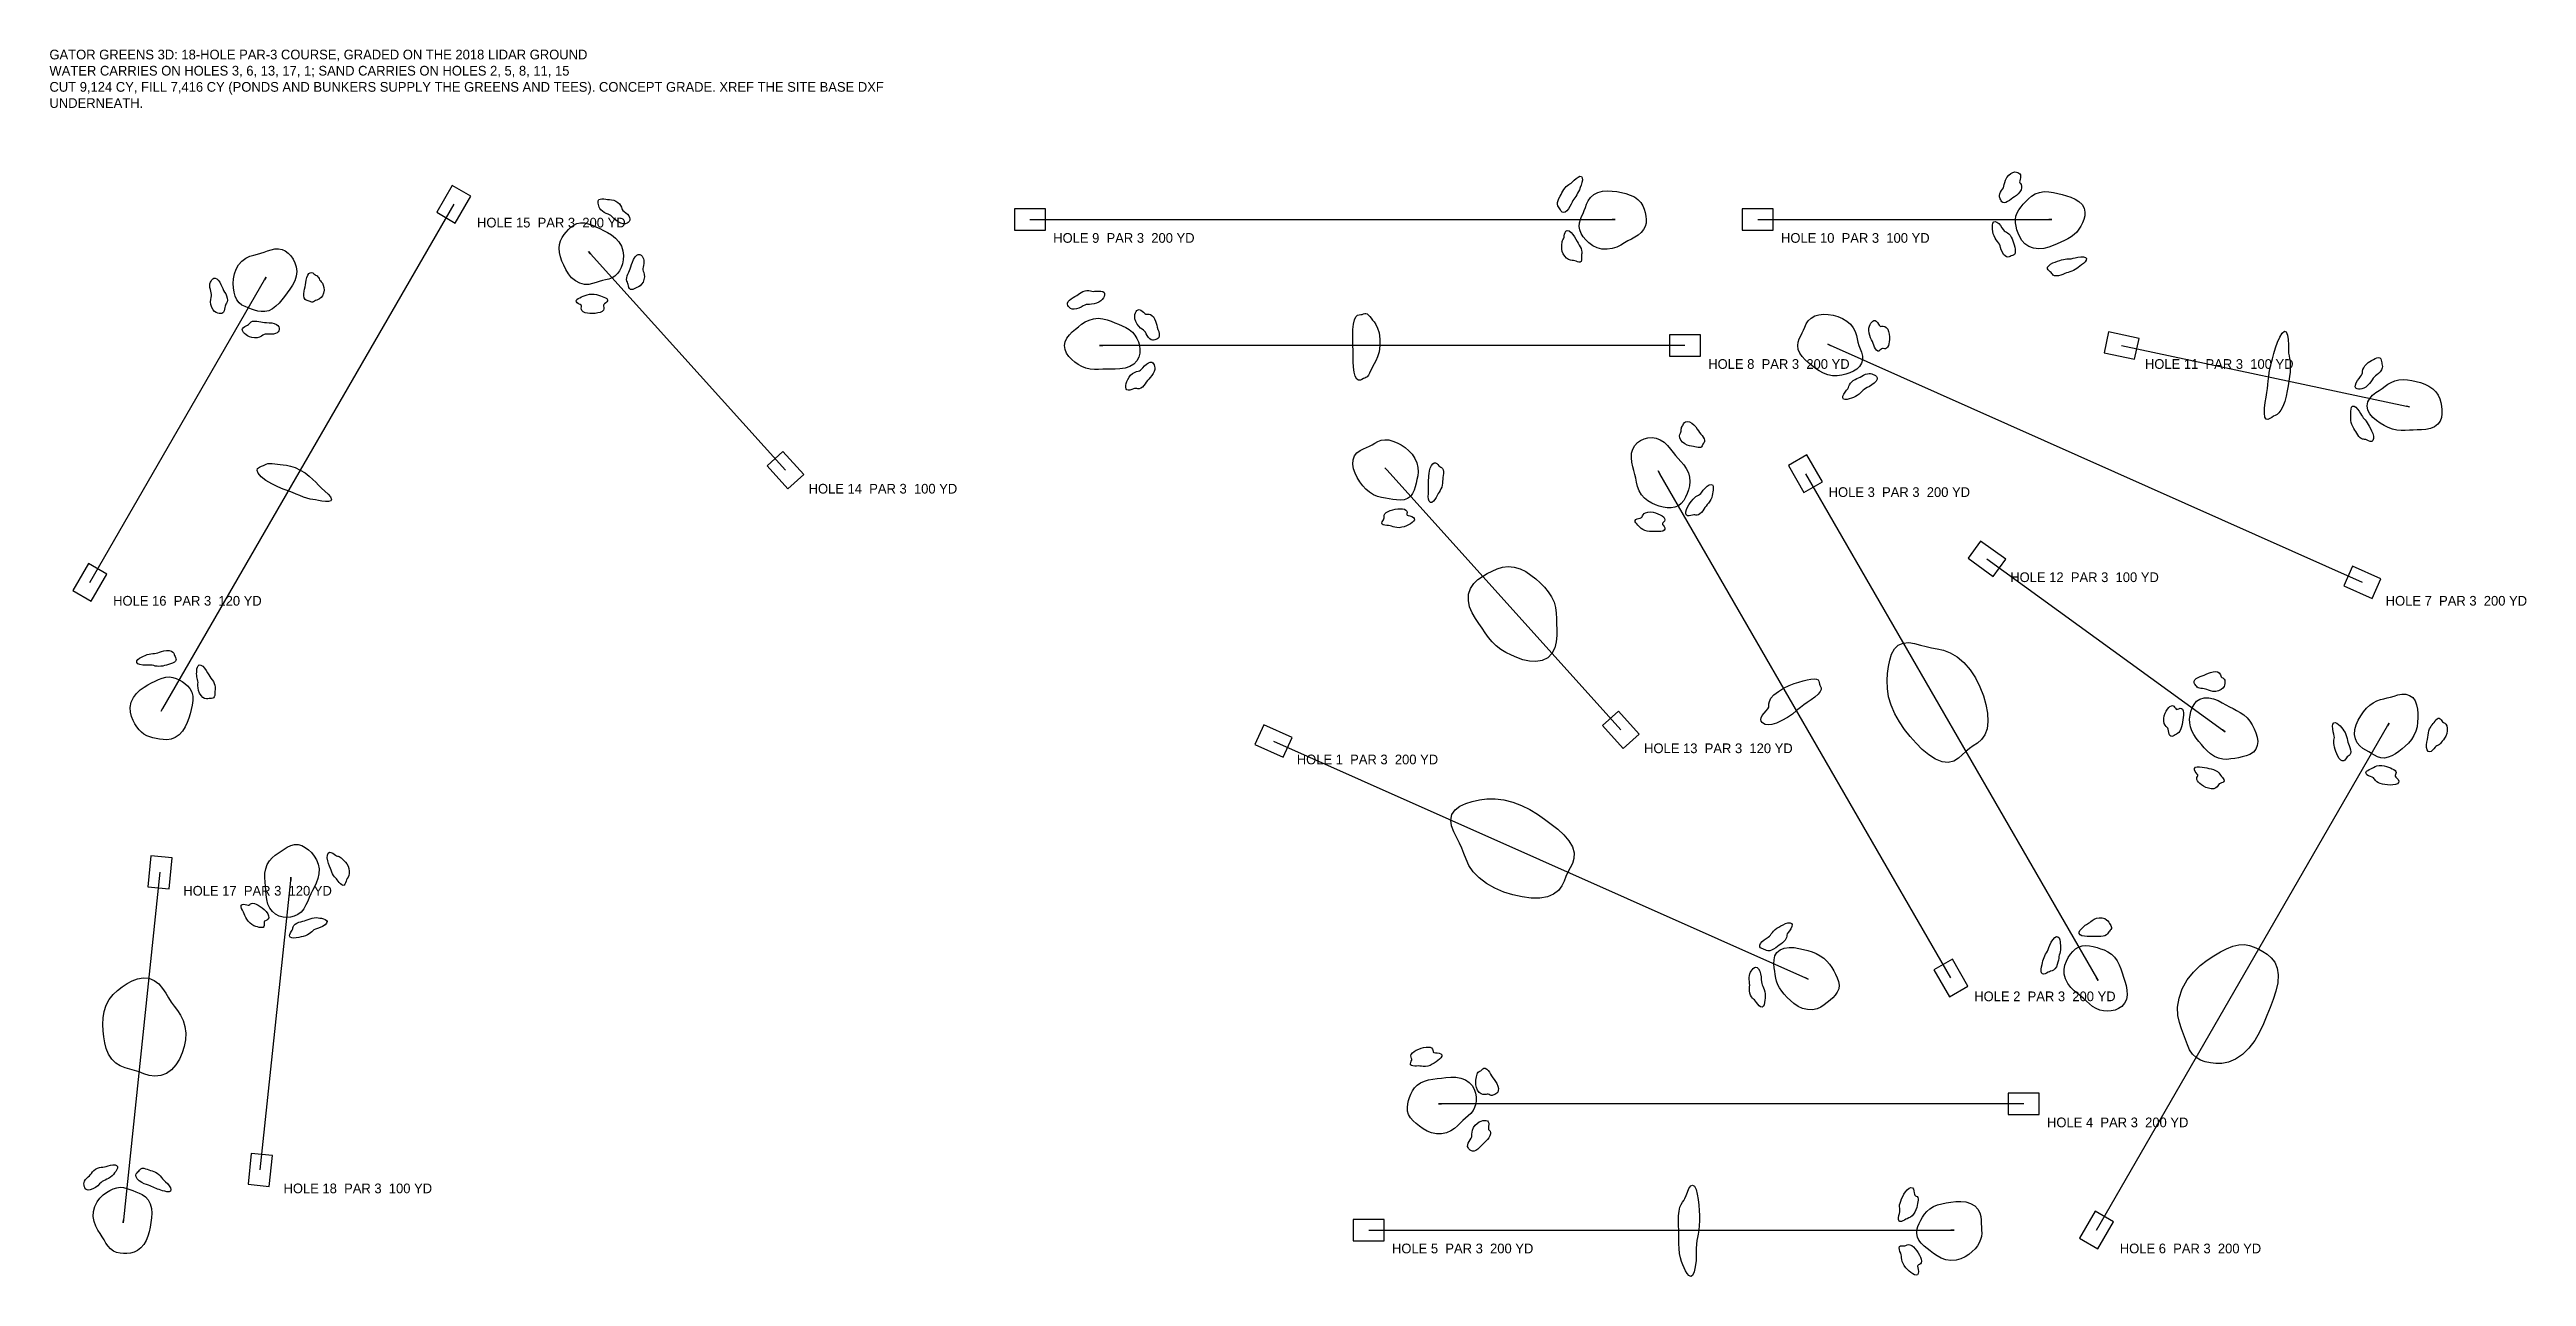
# Model space of a CAD drawing. Extents: x 425811 to 428363, y 1577263 to 1578528.
import ezdxf

# ---------------------------------------------------------------- set-up
doc = ezdxf.new("R2010")
doc.units = 21
for name, color, linetype, true_color in [('L-GOLF-ANNO', 7, 'Continuous', 0xffd23c), ('L-GOLF-BNKR', 7, 'Continuous', 0xd8c088), ('L-GOLF-CL', 7, 'Continuous', 0xffffff), ('L-GOLF-FLAG', 7, 'Continuous', 0xe0262b), ('L-GOLF-GRN', 7, 'Continuous', 0x36b84a), ('L-GOLF-TEE', 7, 'Continuous', 0x8fd16a), ('L-GOLF-WATR', 7, 'Continuous', 0x2b6f9a)]:
    doc.layers.add(name, color=color, linetype=linetype, true_color=true_color)

msp = doc.modelspace()

# ---------------------------------------------------------------- texts
at = {"layer": 'L-GOLF-ANNO'}
for s, p in [('HOLE 15  PAR 3  200 YD', (426251.6, 1578344.3, 74)), ('HOLE 9  PAR 3  200 YD', (426845.3, 1578328.5, 75.2)), ('HOLE 10  PAR 3  100 YD', (427595.3, 1578328.5, 74.7)), ('HOLE 8  PAR 3  200 YD', (427520.3, 1578198.6, 73.4)), ('HOLE 11  PAR 3  100 YD', (427970.3, 1578198.6, 75.3)), ('HOLE 14  PAR 3  100 YD', (426593.3, 1578070.1, 77.9)), ('HOLE 3  PAR 3  200 YD', (427644.4, 1578066.6, 75.4)), ('HOLE 12  PAR 3  100 YD', (427831.5, 1577978.9, 75.8)), ('HOLE 16  PAR 3  120 YD', (425876.6, 1577954.6, 73.4)), ('HOLE 7  PAR 3  200 YD', (428218.4, 1577954.6, 70.6)), ('HOLE 13  PAR 3  120 YD', (427454.2, 1577802.6, 73.1)), ('HOLE 1  PAR 3  200 YD', (427096.3, 1577791.1, 73.6)), ('HOLE 17  PAR 3  120 YD', (425948.9, 1577655.8, 75.8)), ('HOLE 2  PAR 3  200 YD', (427794.4, 1577547, 72.1)), ('HOLE 4  PAR 3  200 YD', (427869.4, 1577417.1, 69.9)), ('HOLE 18  PAR 3  100 YD', (426052.2, 1577349.1, 75)), ('HOLE 5  PAR 3  200 YD', (427194.4, 1577287.2, 76.7)), ('HOLE 6  PAR 3  200 YD', (427944.4, 1577287.2, 69.4))]:
    msp.add_text(s, height=10, dxfattribs=at).set_placement(p)
at = {"layer": 'L-GOLF-ANNO', "insert": (425811, 1578527.5, 90), "char_height": 10, "width": 900, "attachment_point": 1}
msp.add_mtext('GATOR GREENS 3D: 18-HOLE PAR-3 COURSE, GRADED ON THE 2018 LIDAR GROUND\\PWATER CARRIES ON HOLES 3, 6, 13, 17, 1; SAND CARRIES ON HOLES 2, 5, 8, 11, 15\\PCUT 9,124 CY, FILL 7,416 CY (PONDS AND BUNKERS SUPPLY THE GREENS AND TEES). CONCEPT GRADE. XREF THE SITE BASE DXF UNDERNEATH.', dxfattribs=at)

# ---------------------------------------------------------------- linework, layer by layer
at = {"layer": 'L-GOLF-BNKR'}
for points, elevation in [([(427821.7, 1578372.8), (427821.2, 1578373.8), (427820.7, 1578374.8), (427820.4, 1578375.9), (427820.3, 1578377.3), (427820.7, 1578378.9), (427821.5, 1578380.6), (427822.5, 1578382.3), (427823.5, 1578383.9), (427824.4, 1578385.3), (427824.9, 1578386.8), (427825.3, 1578388.5), (427825.8, 1578390.6), (427826.7, 1578393.1), (427828.1, 1578395.7), (427829.9, 1578398.1), (427832, 1578399.9), (427834.1, 1578401.1), (427836.1, 1578401.5), (427837.8, 1578401.4), (427839.2, 1578401), (427840.4, 1578400.4), (427841.3, 1578399.6), (427841.9, 1578398.5), (427842.2, 1578397.2), (427842.2, 1578395.6), (427841.8, 1578394), (427841.4, 1578392.5), (427841.2, 1578391.3), (427841.4, 1578390.4), (427842, 1578389.5), (427842.7, 1578388.5), (427843.2, 1578387), (427843.2, 1578385.2), (427842.6, 1578383.1), (427841.4, 1578381), (427839.7, 1578379), (427837.8, 1578377.4), (427835.9, 1578376), (427834.2, 1578374.7), (427832.4, 1578373.5), (427830.6, 1578372.2), (427828.8, 1578371), (427827, 1578370.1), (427825.4, 1578369.8), (427824, 1578370), (427823, 1578370.8), (427822.3, 1578371.7), (427821.7, 1578372.8)], 73.4), ([(426376.3, 1578370.6), (426376.5, 1578371.9), (426377.2, 1578373), (426378.5, 1578373.6), (426380.3, 1578373.8), (426382.2, 1578373.7), (426384.3, 1578373.5), (426386.2, 1578373.2), (426388.2, 1578373), (426390.2, 1578372.7), (426392.4, 1578372.3), (426394.6, 1578371.4), (426396.7, 1578370.1), (426398.4, 1578368.5), (426399.6, 1578366.8), (426400.3, 1578365.3), (426400.7, 1578363.9), (426401.2, 1578362.8), (426402, 1578361.8), (426403.3, 1578360.7), (426405, 1578359.4), (426406.6, 1578357.9), (426408, 1578356.3), (426408.8, 1578354.7), (426409.1, 1578353.2), (426408.9, 1578351.8), (426408.4, 1578350.6), (426407.5, 1578349.5), (426406.2, 1578348.7), (426404.5, 1578348.2), (426402.3, 1578348.2), (426399.7, 1578348.9), (426397, 1578350.2), (426394.5, 1578351.9), (426392.5, 1578353.7), (426390.8, 1578355.3), (426389.5, 1578356.5), (426388.1, 1578357.4), (426386.6, 1578358.1), (426384.7, 1578358.8), (426382.7, 1578359.8), (426380.8, 1578361), (426379.3, 1578362.4), (426378.2, 1578363.8), (426377.6, 1578365.2), (426377.2, 1578366.5), (426376.8, 1578367.8), (426376.5, 1578369.2), (426376.3, 1578370.6)], 74.2), ([(427368.1, 1578362.4), (427367.5, 1578363.5), (427366.8, 1578364.5), (427366, 1578365.5), (427365.4, 1578366.7), (427365, 1578368.2), (427365.1, 1578370.1), (427365.7, 1578372.2), (427366.5, 1578374.3), (427367.6, 1578376.4), (427368.7, 1578378.3), (427369.6, 1578380), (427370.6, 1578381.8), (427371.6, 1578383.5), (427372.7, 1578385.1), (427374, 1578386.5), (427375.3, 1578387.6), (427376.6, 1578388.5), (427377.8, 1578389.2), (427379.1, 1578390.1), (427380.5, 1578391.4), (427382.1, 1578393.1), (427384.1, 1578394.8), (427386.2, 1578396.3), (427388.1, 1578397), (427389.6, 1578396.7), (427390.5, 1578395.3), (427390.6, 1578393.1), (427390.1, 1578390.5), (427389.3, 1578387.9), (427388.4, 1578385.4), (427387.5, 1578383.2), (427386.6, 1578381.3), (427385.7, 1578379.5), (427384.8, 1578377.8), (427383.8, 1578376.2), (427382.7, 1578374.8), (427381.7, 1578373.4), (427380.8, 1578372), (427380, 1578370.3), (427379, 1578368.2), (427377.8, 1578365.8), (427376.3, 1578363.4), (427374.5, 1578361.3), (427372.7, 1578360), (427371.1, 1578359.6), (427369.8, 1578360.1), (427368.8, 1578361.1), (427368.1, 1578362.4)], 74.9), ([(427832.6, 1578314.9), (427831.5, 1578314.5), (427830.4, 1578314.1), (427829.1, 1578313.8), (427827.7, 1578314), (427826.2, 1578314.9), (427824.7, 1578316.6), (427823.4, 1578318.8), (427822.3, 1578321.3), (427821.6, 1578323.6), (427821, 1578325.5), (427820.3, 1578327), (427819.5, 1578328.3), (427818.4, 1578329.7), (427817.1, 1578331.4), (427815.8, 1578333.4), (427814.8, 1578335.6), (427814, 1578337.9), (427813.5, 1578340.2), (427813.2, 1578342.4), (427813.1, 1578344.7), (427813.2, 1578346.8), (427813.7, 1578348.7), (427814.6, 1578350), (427816, 1578350.4), (427817.7, 1578349.8), (427819.6, 1578348.3), (427821.5, 1578346.2), (427823, 1578344), (427824.3, 1578342.2), (427825.3, 1578340.9), (427826.4, 1578340.1), (427827.5, 1578339.5), (427828.8, 1578338.8), (427830.1, 1578337.7), (427831.4, 1578336.2), (427832.5, 1578334.4), (427833.4, 1578332.5), (427834.1, 1578330.4), (427834.8, 1578328.4), (427835.4, 1578326.3), (427836.1, 1578324.1), (427836.6, 1578321.8), (427836.7, 1578319.7), (427836.5, 1578317.9), (427835.8, 1578316.6), (427834.8, 1578315.8), (427833.7, 1578315.3), (427832.6, 1578314.9)], 73.2), ([(427389.2, 1578309.4), (427388.3, 1578308.7), (427387.1, 1578308.6), (427385.7, 1578308.9), (427384.2, 1578309.5), (427382.8, 1578309.9), (427381.5, 1578310.2), (427380, 1578310.4), (427378.2, 1578310.7), (427376.3, 1578311.4), (427374.2, 1578312.8), (427372.4, 1578314.8), (427370.9, 1578317.2), (427369.9, 1578319.7), (427369.5, 1578322.1), (427369.4, 1578324.1), (427369.5, 1578325.8), (427369.6, 1578327.2), (427369.7, 1578328.6), (427369.8, 1578329.8), (427370.1, 1578330.8), (427370.6, 1578331.7), (427371.1, 1578332.5), (427371.5, 1578333.2), (427371.8, 1578334.3), (427372, 1578335.7), (427372.2, 1578337.4), (427372.7, 1578339.2), (427373.6, 1578340.6), (427375.1, 1578341.1), (427376.9, 1578340.7), (427379, 1578339.2), (427380.9, 1578337.1), (427382.6, 1578334.6), (427384, 1578332.2), (427385.2, 1578330), (427386.3, 1578328), (427387.4, 1578326.1), (427388.4, 1578324.3), (427389.2, 1578322.5), (427389.7, 1578320.7), (427389.9, 1578319.1), (427389.9, 1578317.6), (427389.8, 1578316.3), (427389.7, 1578315), (427389.7, 1578313.6), (427389.8, 1578312.1), (427389.7, 1578310.6), (427389.2, 1578309.4)], 73.5), ([(426085.3, 1578295.3), (426086.1, 1578294.9), (426086.9, 1578294.3), (426087.6, 1578293.6), (426088.3, 1578292.6), (426088.8, 1578291.6), (426089.4, 1578290.5), (426090.2, 1578289.4), (426091.1, 1578288.3), (426092.2, 1578286.9), (426093.1, 1578284.9), (426093.8, 1578282.5), (426094, 1578279.6), (426093.5, 1578276.6), (426092.4, 1578274), (426090.9, 1578272), (426089.3, 1578270.7), (426087.8, 1578270), (426086.4, 1578269.4), (426085.3, 1578268.9), (426084.2, 1578268.3), (426083.2, 1578267.7), (426082.2, 1578267.3), (426081.3, 1578267.3), (426080.3, 1578267.5), (426079.5, 1578267.9), (426078.6, 1578268.3), (426077.7, 1578268.7), (426076.6, 1578268.9), (426075.5, 1578269.4), (426074.4, 1578270.2), (426073.6, 1578271.7), (426073.1, 1578273.7), (426073.1, 1578276), (426073.4, 1578278.5), (426073.9, 1578280.8), (426074.4, 1578283), (426074.8, 1578285.2), (426075.1, 1578287.6), (426075.5, 1578290.1), (426076.1, 1578292.7), (426077.1, 1578295), (426078.3, 1578296.8), (426079.7, 1578297.7), (426081.1, 1578297.9), (426082.4, 1578297.4), (426083.4, 1578296.6), (426084.4, 1578295.9), (426085.3, 1578295.3)], 70.8), ([(426422.4, 1578313.4), (426423, 1578312), (426423.4, 1578310.5), (426423.6, 1578308.9), (426423.5, 1578307), (426423.2, 1578305.1), (426422.8, 1578303.4), (426422.6, 1578301.9), (426422.6, 1578300.6), (426422.9, 1578299.3), (426423.4, 1578297.8), (426423.9, 1578295.9), (426424, 1578293.4), (426423.6, 1578290.8), (426422.7, 1578288.1), (426421.2, 1578285.9), (426419.6, 1578284.2), (426417.9, 1578283.1), (426416.4, 1578282.3), (426414.9, 1578281.6), (426413.5, 1578281), (426412.1, 1578280.5), (426410.8, 1578280.3), (426409.7, 1578280.5), (426408.8, 1578281.3), (426408.1, 1578282.5), (426407.7, 1578284), (426407.3, 1578285.4), (426406.9, 1578286.6), (426406.5, 1578287.8), (426406, 1578289.1), (426405.7, 1578290.6), (426405.8, 1578292.3), (426406.2, 1578294.3), (426407, 1578296.3), (426407.9, 1578298.2), (426408.8, 1578299.9), (426409.5, 1578301.7), (426410.2, 1578303.6), (426410.8, 1578306), (426411.7, 1578308.7), (426412.9, 1578311.4), (426414.4, 1578313.9), (426416.1, 1578315.6), (426417.8, 1578316.5), (426419.3, 1578316.5), (426420.6, 1578315.8), (426421.6, 1578314.7), (426422.4, 1578313.4)], 73.3), ([(427910, 1578312.3), (427909.8, 1578310.7), (427908.7, 1578308.9), (427906.9, 1578307.2), (427905, 1578305.7), (427903.2, 1578304.3), (427901.6, 1578303.1), (427900, 1578302), (427898.4, 1578300.9), (427896.7, 1578299.9), (427894.8, 1578299.1), (427892.9, 1578298.5), (427891.1, 1578298), (427889.4, 1578297.4), (427887.6, 1578296.8), (427885.7, 1578296), (427883.5, 1578295.2), (427881.2, 1578294.5), (427879, 1578294.3), (427877.2, 1578294.5), (427875.8, 1578295.2), (427875, 1578296.1), (427874.3, 1578297), (427873.7, 1578297.9), (427872.7, 1578298.7), (427871.6, 1578299.6), (427870.5, 1578300.6), (427869.9, 1578301.8), (427870, 1578303.3), (427871.1, 1578304.9), (427873, 1578306.4), (427875.4, 1578307.7), (427877.9, 1578308.7), (427880.3, 1578309.5), (427882.5, 1578310.2), (427884.4, 1578310.8), (427886.3, 1578311.3), (427888.1, 1578311.7), (427889.8, 1578311.9), (427891.4, 1578312), (427892.9, 1578312), (427894.4, 1578312.1), (427896.2, 1578312.5), (427898.5, 1578313), (427901.2, 1578313.6), (427904.1, 1578314.1), (427906.9, 1578314.1), (427909, 1578313.5), (427910, 1578312.3)], 73.8), ([(425990.4, 1578257.1), (425989.6, 1578256.2), (425988.5, 1578255.7), (425987.2, 1578255.5), (425985.9, 1578255.7), (425984.4, 1578256), (425982.8, 1578256.6), (425981.1, 1578257.8), (425979.6, 1578259.5), (425978.2, 1578261.9), (425977.4, 1578264.8), (425977, 1578267.6), (425977.2, 1578270.2), (425977.6, 1578272.3), (425977.9, 1578273.9), (425978.1, 1578275.3), (425977.8, 1578276.8), (425977.3, 1578278.5), (425976.8, 1578280.4), (425976.4, 1578282.5), (425976.2, 1578284.5), (425976.4, 1578286.3), (425976.9, 1578287.8), (425977.6, 1578289), (425978.4, 1578290.2), (425979.4, 1578291.2), (425980.5, 1578291.9), (425981.9, 1578292), (425983.4, 1578291.4), (425985, 1578290.1), (425986.4, 1578288), (425987.6, 1578285.7), (425988.7, 1578283.4), (425989.6, 1578281.3), (425990.5, 1578279.5), (425991.5, 1578277.7), (425992.6, 1578275.8), (425993.5, 1578273.8), (425994.2, 1578271.6), (425994.4, 1578269.5), (425994.1, 1578267.7), (425993.6, 1578266.3), (425992.9, 1578265.2), (425992.3, 1578264.2), (425991.9, 1578263.1), (425991.6, 1578261.7), (425991.4, 1578260.1), (425991, 1578258.5), (425990.4, 1578257.1)], 70.5), ([(426384.2, 1578266.5), (426383, 1578265.6), (426382.1, 1578264.9), (426381.8, 1578264.1), (426381.9, 1578263.1), (426382.3, 1578261.9), (426382.3, 1578260.5), (426381.8, 1578259.1), (426380.4, 1578257.8), (426378.5, 1578256.8), (426376, 1578256.2), (426373.4, 1578255.8), (426370.7, 1578255.6), (426368, 1578255.7), (426365.3, 1578256), (426363, 1578256.5), (426361, 1578257.4), (426359.7, 1578258.6), (426359.1, 1578259.9), (426359, 1578261.2), (426359.3, 1578262.4), (426359.3, 1578263.3), (426358.8, 1578264.1), (426357.8, 1578264.8), (426356.3, 1578265.5), (426354.9, 1578266.5), (426354, 1578267.6), (426353.8, 1578268.8), (426354.5, 1578270), (426355.8, 1578271), (426357.5, 1578271.9), (426359.3, 1578272.7), (426361.1, 1578273.4), (426363, 1578274.2), (426365.1, 1578274.9), (426367.5, 1578275.4), (426370, 1578275.7), (426372.4, 1578275.6), (426374.8, 1578275.1), (426376.8, 1578274.5), (426378.7, 1578273.9), (426380.5, 1578273.2), (426382.3, 1578272.6), (426384, 1578271.8), (426385.4, 1578271), (426386.2, 1578269.9), (426386.2, 1578268.7), (426385.4, 1578267.6), (426384.2, 1578266.5)], 71.8), ([(426860.5, 1578263.8), (426860.1, 1578265.1), (426860.1, 1578266.4), (426860.7, 1578267.9), (426862, 1578269.4), (426863.8, 1578270.8), (426865.8, 1578272), (426867.7, 1578273.1), (426869.5, 1578274.1), (426871, 1578275.1), (426872.5, 1578276.2), (426874.1, 1578277.3), (426876, 1578278.4), (426878.1, 1578279.1), (426880.1, 1578279.5), (426882, 1578279.4), (426883.6, 1578279.1), (426885, 1578278.7), (426886.4, 1578278.4), (426888, 1578278.5), (426890, 1578278.6), (426892.2, 1578278.8), (426894.5, 1578278.7), (426896.4, 1578278.3), (426897.7, 1578277.4), (426898.3, 1578276.2), (426898.3, 1578274.8), (426897.8, 1578273.3), (426897, 1578271.8), (426895.9, 1578270.2), (426894.4, 1578268.7), (426892.5, 1578267.4), (426890.1, 1578266.2), (426887.5, 1578265.5), (426884.9, 1578265.1), (426882.7, 1578265), (426880.9, 1578265), (426879.4, 1578264.9), (426878, 1578264.3), (426876.3, 1578263.4), (426874.3, 1578262.3), (426871.8, 1578261.2), (426869.2, 1578260.4), (426866.8, 1578260), (426864.7, 1578260.2), (426863.2, 1578260.8), (426862, 1578261.7), (426861.2, 1578262.7), (426860.5, 1578263.8)], 71.8), ([(426047.4, 1578237.9), (426046.7, 1578236.7), (426045.6, 1578235.7), (426043.9, 1578234.9), (426041.7, 1578234.4), (426039.3, 1578234.2), (426036.9, 1578234.2), (426034.8, 1578234.4), (426033.3, 1578234.3), (426032.1, 1578233.9), (426030.9, 1578233.2), (426029.4, 1578232.3), (426027.4, 1578231.4), (426025, 1578230.7), (426022.3, 1578230.6), (426019.6, 1578230.9), (426017.2, 1578231.7), (426015.2, 1578232.7), (426013.6, 1578233.8), (426012.1, 1578235), (426010.9, 1578236.2), (426010.1, 1578237.5), (426009.7, 1578238.7), (426010, 1578240), (426010.9, 1578241.1), (426012.2, 1578242.1), (426013.7, 1578242.8), (426015, 1578243.5), (426016, 1578244.3), (426016.8, 1578245.1), (426017.7, 1578246), (426018.8, 1578246.9), (426020.4, 1578247.6), (426022.4, 1578247.9), (426024.6, 1578247.8), (426026.8, 1578247.4), (426028.8, 1578247), (426030.7, 1578246.6), (426032.6, 1578246.4), (426034.8, 1578246.3), (426037.3, 1578246.2), (426040, 1578245.9), (426042.6, 1578245.3), (426044.8, 1578244.4), (426046.4, 1578243.2), (426047.3, 1578241.8), (426047.7, 1578240.5), (426047.7, 1578239.2), (426047.4, 1578237.9)], 69.8), ([(426935.5, 1578259.2), (426937.1, 1578258.1), (426938.5, 1578256.9), (426939.8, 1578255.7), (426940.8, 1578255), (426941.8, 1578254.8), (426942.8, 1578254.9), (426944.1, 1578255), (426945.5, 1578254.7), (426947.1, 1578253.7), (426948.5, 1578252.2), (426949.7, 1578250.2), (426950.7, 1578247.9), (426951.4, 1578245.8), (426952, 1578243.6), (426952.6, 1578241.5), (426953.3, 1578239.3), (426954, 1578237), (426954.4, 1578234.8), (426954.4, 1578232.7), (426954, 1578231), (426953.2, 1578229.9), (426952.1, 1578229.2), (426951, 1578228.7), (426949.9, 1578228.4), (426948.7, 1578228.2), (426947.5, 1578228.2), (426946.2, 1578228.5), (426944.8, 1578229.5), (426943.4, 1578231), (426942.2, 1578232.9), (426941.2, 1578234.8), (426940.3, 1578236.4), (426939.4, 1578237.6), (426938.3, 1578238.6), (426936.9, 1578239.5), (426935.2, 1578240.7), (426933.4, 1578242.5), (426931.7, 1578244.8), (426930.3, 1578247.3), (426929.6, 1578250), (426929.3, 1578252.4), (426929.5, 1578254.5), (426930, 1578256.2), (426930.7, 1578257.7), (426931.6, 1578258.8), (426932.7, 1578259.5), (426934, 1578259.7), (426935.5, 1578259.2)], 73.1), ([(427154.2, 1578222.6), (427154, 1578227.9), (427153.9, 1578233.5), (427154, 1578239.3), (427154.6, 1578244.7), (427155.8, 1578249.1), (427157.3, 1578252.2), (427159, 1578253.8), (427160.7, 1578254.4), (427162.3, 1578254.6), (427163.7, 1578254.7), (427165, 1578255.2), (427166.3, 1578255.6), (427167.6, 1578255.8), (427169, 1578255.3), (427170.3, 1578254.1), (427171.6, 1578252.5), (427172.9, 1578250.7), (427174.3, 1578248.9), (427176, 1578247), (427177.8, 1578244.4), (427179.6, 1578240.7), (427181.1, 1578235.6), (427181.9, 1578229.3), (427181.9, 1578222.6), (427181.1, 1578216.2), (427179.6, 1578210.9), (427177.9, 1578206.8), (427176.2, 1578203.8), (427174.8, 1578201.3), (427173.5, 1578198.9), (427172.4, 1578196.5), (427171.3, 1578194), (427170.2, 1578192), (427168.9, 1578190.5), (427167.6, 1578189.6), (427166.3, 1578189), (427164.9, 1578188.5), (427163.5, 1578187.7), (427161.8, 1578187.1), (427160, 1578187), (427158.2, 1578188.1), (427156.6, 1578190.9), (427155.4, 1578195.2), (427154.6, 1578200.5), (427154.3, 1578206.3), (427154.3, 1578212), (427154.3, 1578217.4), (427154.2, 1578222.6)], 74.2), ([(427693.4, 1578247.6), (427694.6, 1578246.3), (427695.6, 1578244.8), (427696.5, 1578243.5), (427697.3, 1578242.6), (427698.1, 1578242.4), (427699.2, 1578242.5), (427700.6, 1578242.7), (427702.1, 1578242.4), (427703.7, 1578241.3), (427705.2, 1578239.5), (427706.2, 1578237.1), (427706.8, 1578234.4), (427707.1, 1578231.6), (427707, 1578229), (427706.8, 1578226.6), (427706.4, 1578224.4), (427705.9, 1578222.5), (427705.1, 1578220.9), (427704.1, 1578219.9), (427703, 1578219.4), (427701.8, 1578219.4), (427700.7, 1578219.6), (427699.7, 1578219.6), (427698.9, 1578219.3), (427698.1, 1578218.6), (427697.2, 1578217.7), (427696.2, 1578217), (427695, 1578217), (427693.8, 1578217.7), (427692.7, 1578219.1), (427691.7, 1578220.9), (427691, 1578223), (427690.3, 1578224.9), (427689.5, 1578226.7), (427688.6, 1578228.6), (427687.6, 1578230.6), (427686.7, 1578233), (427686, 1578235.5), (427685.8, 1578238.1), (427685.9, 1578240.5), (427686.5, 1578242.6), (427687.2, 1578244.2), (427688, 1578245.6), (427688.9, 1578246.8), (427689.9, 1578247.8), (427691, 1578248.3), (427692.2, 1578248.3), (427693.4, 1578247.6)], 75.2), ([(428118.5, 1578186), (428117.8, 1578181.1), (428116.9, 1578175.9), (428115.8, 1578170.4), (428114.3, 1578164.9), (428112.5, 1578159.9), (428110.5, 1578155.9), (428108.4, 1578153.3), (428106.4, 1578151.7), (428104.5, 1578150.7), (428102.7, 1578149.8), (428100.9, 1578148.6), (428099, 1578147.3), (428097, 1578146.4), (428095.2, 1578146.8), (428094, 1578148.9), (428093.4, 1578152.8), (428093.5, 1578158.1), (428094.1, 1578163.8), (428095.1, 1578169.4), (428096, 1578174.3), (428096.6, 1578178.5), (428097.1, 1578182.3), (428097.4, 1578186.2), (428097.8, 1578190.4), (428098.4, 1578194.8), (428099.3, 1578199.5), (428100.5, 1578204.2), (428101.8, 1578209.1), (428103.2, 1578214.4), (428104.9, 1578220.1), (428106.9, 1578226), (428109.2, 1578231.4), (428111.6, 1578235.5), (428114, 1578237.3), (428115.9, 1578236.6), (428117.3, 1578233.4), (428118, 1578228.7), (428118.2, 1578223.4), (428118.3, 1578218.7), (428118.4, 1578214.8), (428118.8, 1578211.9), (428119.3, 1578209.3), (428119.8, 1578206.5), (428120.1, 1578203.2), (428120.1, 1578199.4), (428119.8, 1578195.1), (428119.2, 1578190.6), (428118.5, 1578186)], 71), ([(426947.9, 1578204.7), (426948.7, 1578203.7), (426949.3, 1578202.6), (426949.8, 1578201.2), (426950.1, 1578199.7), (426949.9, 1578197.9), (426949.3, 1578195.9), (426948.3, 1578193.7), (426946.8, 1578191.7), (426945.2, 1578189.8), (426943.7, 1578188.1), (426942.4, 1578186.5), (426941.2, 1578184.9), (426940, 1578183.2), (426938.7, 1578181.5), (426937.2, 1578179.9), (426935.5, 1578178.7), (426933.9, 1578178.1), (426932.5, 1578178), (426931.4, 1578178.2), (426930.3, 1578178.4), (426929.2, 1578178.4), (426927.9, 1578178), (426926.2, 1578177.4), (426924.4, 1578176.8), (426922.7, 1578176.6), (426921.3, 1578177), (426920.4, 1578178), (426920.1, 1578179.5), (426920.2, 1578181.4), (426920.6, 1578183.4), (426921.3, 1578185.5), (426922.3, 1578187.7), (426923.5, 1578189.9), (426925.1, 1578192), (426927.1, 1578193.7), (426929.1, 1578195), (426931.1, 1578195.8), (426932.8, 1578196.3), (426934.1, 1578196.6), (426935.3, 1578197.2), (426936.4, 1578198.2), (426937.8, 1578199.8), (426939.5, 1578201.7), (426941.4, 1578203.5), (426943.4, 1578204.8), (426945.3, 1578205.4), (426946.8, 1578205.4), (426947.9, 1578204.7)], 74), ([(428187.7, 1578178.7), (428187, 1578180), (428187.1, 1578181.8), (428187.9, 1578184.1), (428189.2, 1578186.5), (428190.9, 1578188.8), (428192.4, 1578190.6), (428193.5, 1578192.1), (428194.1, 1578193.4), (428194.4, 1578194.6), (428194.5, 1578196.1), (428194.9, 1578197.9), (428195.7, 1578199.8), (428196.9, 1578201.8), (428198.5, 1578203.5), (428200.2, 1578205), (428202, 1578206.2), (428203.8, 1578207.3), (428205.7, 1578208.4), (428207.6, 1578209.4), (428209.4, 1578210), (428211.1, 1578210.3), (428212.4, 1578209.9), (428213.3, 1578209), (428213.8, 1578207.7), (428214.1, 1578206.3), (428214.3, 1578204.9), (428214.5, 1578203.7), (428214.9, 1578202.5), (428215.1, 1578201.1), (428214.9, 1578199.5), (428214.1, 1578197.6), (428212.8, 1578195.7), (428211.1, 1578193.9), (428209.4, 1578192.5), (428207.8, 1578191.3), (428206.5, 1578190.1), (428205.4, 1578188.9), (428204.3, 1578187.3), (428203.1, 1578185.4), (428201.6, 1578183.4), (428199.8, 1578181.4), (428197.8, 1578179.8), (428195.8, 1578178.7), (428193.9, 1578178), (428192.1, 1578177.7), (428190.4, 1578177.6), (428188.9, 1578177.9), (428187.7, 1578178.7)], 70.6), ([(427691.4, 1578192.3), (427692.7, 1578191.7), (427693.8, 1578190.8), (427694.4, 1578189.5), (427694.3, 1578187.9), (427693.3, 1578185.9), (427691.4, 1578183.9), (427689, 1578182), (427686.4, 1578180.5), (427684.1, 1578179.3), (427682.3, 1578178.4), (427681, 1578177.5), (427679.8, 1578176.5), (427678.7, 1578175.2), (427677.3, 1578173.8), (427675.7, 1578172.5), (427673.9, 1578171.2), (427672, 1578170.2), (427670, 1578169.2), (427667.8, 1578168.4), (427665.6, 1578167.6), (427663.3, 1578167.1), (427661.2, 1578167), (427659.7, 1578167.5), (427658.9, 1578168.7), (427659.1, 1578170.5), (427660, 1578172.6), (427661.4, 1578174.6), (427662.8, 1578176.5), (427664, 1578178), (427664.8, 1578179.4), (427665.3, 1578180.8), (427665.9, 1578182.2), (427666.8, 1578183.8), (427668.1, 1578185.3), (427669.8, 1578186.6), (427671.6, 1578187.7), (427673.4, 1578188.6), (427675.2, 1578189.4), (427676.8, 1578190.2), (427678.5, 1578191.1), (427680.4, 1578192.1), (427682.3, 1578193), (427684.3, 1578193.6), (427686, 1578193.9), (427687.6, 1578193.8), (427688.9, 1578193.4), (427690.1, 1578192.9), (427691.4, 1578192.3)], 75), ([(427492.9, 1578138.3), (427493.3, 1578139.1), (427493.8, 1578140), (427494.3, 1578141), (427494.8, 1578142.1), (427495.7, 1578143.2), (427496.9, 1578144.1), (427498.7, 1578144.4), (427500.9, 1578143.9), (427503.3, 1578142.7), (427505.5, 1578140.8), (427507.4, 1578138.7), (427509, 1578136.6), (427510.2, 1578134.6), (427511.4, 1578133), (427512.7, 1578131.4), (427514, 1578129.8), (427515.2, 1578128.2), (427516.1, 1578126.6), (427516.5, 1578125.1), (427516.5, 1578123.8), (427516, 1578122.8), (427515.4, 1578121.9), (427514.9, 1578121.1), (427514.5, 1578120.2), (427514.1, 1578119.2), (427513.5, 1578118.3), (427512.6, 1578117.7), (427511.4, 1578117.4), (427509.9, 1578117.5), (427508.3, 1578117.9), (427506.6, 1578118.3), (427505, 1578118.6), (427503.1, 1578118.9), (427501, 1578119.3), (427498.7, 1578120.1), (427496.2, 1578121.3), (427493.9, 1578123.1), (427492.1, 1578125.2), (427491.1, 1578127.5), (427490.8, 1578129.5), (427491.1, 1578131.1), (427491.6, 1578132.4), (427492.1, 1578133.5), (427492.3, 1578134.5), (427492.4, 1578135.5), (427492.4, 1578136.5), (427492.6, 1578137.5), (427492.9, 1578138.3)], 70.4), ([(428199.2, 1578125.1), (428197.8, 1578125.7), (428196.7, 1578125.9), (428195.6, 1578126), (428194.5, 1578126.2), (428193.2, 1578126.7), (428192, 1578127.6), (428190.7, 1578129), (428189.6, 1578130.6), (428188.6, 1578132.3), (428187.7, 1578134), (428186.6, 1578135.5), (428185.5, 1578137.2), (428184.5, 1578139.1), (428183.5, 1578141.1), (428182.9, 1578143.2), (428182.5, 1578145.3), (428182.5, 1578147.2), (428182.5, 1578149), (428182.6, 1578150.8), (428182.6, 1578152.8), (428182.5, 1578155), (428182.7, 1578157.2), (428183.3, 1578159.1), (428184.3, 1578160.2), (428185.8, 1578160.2), (428187.6, 1578159.1), (428189.4, 1578157.2), (428191, 1578154.9), (428192.3, 1578152.7), (428193.4, 1578150.9), (428194.4, 1578149.4), (428195.3, 1578148.3), (428196.3, 1578147.2), (428197.3, 1578146), (428198.3, 1578144.6), (428199.3, 1578143.1), (428200.3, 1578141.4), (428201.4, 1578139.5), (428202.6, 1578137.3), (428203.8, 1578134.8), (428205, 1578132.1), (428205.7, 1578129.2), (428205.9, 1578126.7), (428205.3, 1578124.8), (428204.1, 1578123.9), (428202.5, 1578123.8), (428200.8, 1578124.4), (428199.2, 1578125.1)], 69.9), ([(426057, 1578072.8), (426052, 1578074.6), (426046.3, 1578077), (426040.1, 1578080), (426034.1, 1578083.6), (426029.1, 1578087.4), (426026, 1578091), (426024.9, 1578093.9), (426025.5, 1578096), (426027.3, 1578097.4), (426029.4, 1578098.2), (426031.4, 1578098.9), (426032.9, 1578099.7), (426034.3, 1578100.4), (426035.9, 1578101), (426038, 1578101.2), (426040.4, 1578101.1), (426043.2, 1578100.8), (426045.9, 1578100.4), (426048.7, 1578100), (426051.7, 1578099.8), (426055.2, 1578099.4), (426059.4, 1578098.5), (426064.3, 1578096.8), (426069.4, 1578094.3), (426074.4, 1578091.3), (426078.7, 1578088), (426082.3, 1578084.7), (426085.4, 1578081.7), (426088.3, 1578078.8), (426091.5, 1578075.8), (426094.9, 1578072.7), (426098.1, 1578069.6), (426100.6, 1578066.6), (426101.5, 1578064.1), (426100.8, 1578062.5), (426098.6, 1578061.8), (426095.3, 1578061.8), (426091.8, 1578062.3), (426088.4, 1578062.9), (426085.3, 1578063.5), (426082.5, 1578063.9), (426079.5, 1578064.4), (426076.2, 1578065.3), (426072.7, 1578066.5), (426069, 1578068), (426065.2, 1578069.6), (426061.3, 1578071.2), (426057, 1578072.8)], 70.7), ([(427242.7, 1578098.8), (427243.6, 1578098), (427244.6, 1578097.4), (427245.5, 1578096.8), (427246.4, 1578095.9), (427247, 1578094.6), (427247.4, 1578092.8), (427247.4, 1578090.7), (427247.2, 1578088.6), (427246.9, 1578086.6), (427246.7, 1578084.7), (427246.6, 1578082.9), (427246.4, 1578080.9), (427246.2, 1578078.9), (427245.7, 1578076.8), (427244.9, 1578074.9), (427244, 1578073.1), (427243, 1578071.6), (427242, 1578070), (427241, 1578068.2), (427239.9, 1578066.1), (427238.6, 1578064), (427237.1, 1578062.1), (427235.5, 1578061), (427234, 1578061), (427232.8, 1578062.2), (427232.1, 1578064.4), (427231.8, 1578067.1), (427231.9, 1578069.9), (427232, 1578072.3), (427232.2, 1578074.4), (427232.2, 1578076), (427232.1, 1578077.6), (427232, 1578079.1), (427231.9, 1578080.7), (427232, 1578082.4), (427232.2, 1578084.2), (427232.4, 1578086.1), (427232.5, 1578088.3), (427232.8, 1578090.8), (427233.2, 1578093.6), (427233.9, 1578096.4), (427235, 1578099), (427236.4, 1578100.9), (427237.9, 1578101.9), (427239.4, 1578101.8), (427240.7, 1578101), (427241.8, 1578099.9), (427242.7, 1578098.8)], 71.8), ([(427524.6, 1578079), (427525.3, 1578077.6), (427525.4, 1578075.8), (427525.3, 1578073.7), (427525.1, 1578071.8), (427524.8, 1578069.9), (427524.4, 1578068), (427523.9, 1578066.1), (427523.1, 1578064.1), (427521.9, 1578062.1), (427520.6, 1578060.3), (427519.3, 1578058.7), (427518.1, 1578057.2), (427516.9, 1578055.7), (427515.9, 1578054.1), (427514.7, 1578052.3), (427513.3, 1578050.6), (427511.8, 1578049.1), (427510.2, 1578048.2), (427508.8, 1578047.8), (427507.6, 1578047.8), (427506.5, 1578048.1), (427505.3, 1578048.1), (427504, 1578047.9), (427502.4, 1578047.4), (427500.7, 1578047.1), (427499, 1578047.1), (427497.8, 1578047.8), (427497.1, 1578049.2), (427497.2, 1578051.3), (427498, 1578053.7), (427499.1, 1578056.1), (427500.4, 1578058.4), (427501.8, 1578060.5), (427503.2, 1578062.4), (427504.6, 1578064.2), (427506, 1578065.7), (427507.5, 1578066.9), (427508.9, 1578067.8), (427510.2, 1578068.5), (427511.4, 1578069.1), (427512.5, 1578070.1), (427513.7, 1578071.6), (427515.2, 1578073.6), (427517.1, 1578075.8), (427519.3, 1578077.8), (427521.4, 1578079.2), (427523.3, 1578079.6), (427524.6, 1578079)], 70.4), ([(427212.9, 1578047), (427214.8, 1578046.4), (427216.5, 1578045.5), (427217.4, 1578044.3), (427217.5, 1578043), (427216.7, 1578041.6), (427215.3, 1578040.2), (427213.5, 1578039), (427211.4, 1578037.9), (427209.3, 1578036.8), (427206.9, 1578035.9), (427204.4, 1578035.3), (427201.9, 1578034.9), (427199.5, 1578035), (427197.3, 1578035.3), (427195.6, 1578035.9), (427194, 1578036.4), (427192.6, 1578036.8), (427190.9, 1578037.1), (427189.1, 1578037.2), (427187.2, 1578037.4), (427185.5, 1578037.9), (427184.4, 1578038.7), (427184.1, 1578039.7), (427184.4, 1578040.9), (427185.1, 1578042.1), (427185.7, 1578043.1), (427186.1, 1578044.1), (427186.2, 1578045.2), (427186.2, 1578046.4), (427186.4, 1578047.7), (427187.1, 1578049.1), (427188.5, 1578050.5), (427190.4, 1578051.7), (427192.7, 1578052.7), (427195.3, 1578053.4), (427197.8, 1578053.9), (427200.4, 1578054.3), (427202.9, 1578054.5), (427205.2, 1578054.4), (427207.3, 1578054), (427208.8, 1578053.1), (427209.7, 1578052), (427209.9, 1578050.7), (427209.7, 1578049.5), (427209.7, 1578048.5), (427210.1, 1578047.8), (427211.2, 1578047.4), (427212.9, 1578047)], 72.1), ([(427473.2, 1578038.3), (427473.9, 1578037.4), (427474.8, 1578036.1), (427475.6, 1578034.8), (427475.7, 1578033.5), (427475, 1578032.3), (427473.5, 1578031.5), (427471.5, 1578031.1), (427469.2, 1578030.9), (427466.9, 1578030.9), (427464.6, 1578030.9), (427462.3, 1578031), (427459.9, 1578031.1), (427457.4, 1578031.5), (427455.1, 1578032.1), (427453, 1578033.1), (427451.2, 1578034.2), (427449.9, 1578035.4), (427448.7, 1578036.6), (427447.7, 1578037.7), (427446.6, 1578038.8), (427445.6, 1578039.9), (427444.9, 1578041.1), (427444.9, 1578042.2), (427445.6, 1578043.2), (427447, 1578043.9), (427448.6, 1578044.5), (427450.2, 1578044.9), (427451.4, 1578045.3), (427452.2, 1578046), (427452.6, 1578047), (427453.2, 1578048.2), (427454.2, 1578049.4), (427455.8, 1578050.4), (427458, 1578051), (427460.6, 1578051.1), (427463.4, 1578050.8), (427466, 1578050.1), (427468.5, 1578049.3), (427470.8, 1578048.3), (427472.8, 1578047.1), (427474.4, 1578045.9), (427475.4, 1578044.5), (427475.7, 1578043.1), (427475.3, 1578041.8), (427474.4, 1578040.8), (427473.6, 1578039.9), (427473.1, 1578039.1), (427473.2, 1578038.3)], 70.7), ([(425901.1, 1577897.6), (425902.2, 1577899.1), (425903.9, 1577900.4), (425905.9, 1577901.5), (425907.8, 1577902.5), (425909.7, 1577903.3), (425911.6, 1577904.1), (425913.6, 1577904.6), (425915.6, 1577905), (425917.5, 1577905.2), (425919.3, 1577905.4), (425921, 1577905.5), (425922.6, 1577905.9), (425924.4, 1577906.5), (425926.5, 1577907.2), (425929, 1577907.9), (425931.7, 1577908.3), (425934.4, 1577908.3), (425936.6, 1577907.8), (425938.1, 1577906.8), (425939.1, 1577905.6), (425939.6, 1577904.4), (425939.9, 1577903.3), (425940.4, 1577902.2), (425940.9, 1577901.1), (425941.4, 1577899.9), (425941.5, 1577898.7), (425940.9, 1577897.4), (425939.7, 1577896.3), (425937.8, 1577895.3), (425935.7, 1577894.5), (425933.6, 1577893.9), (425931.6, 1577893.4), (425929.7, 1577892.9), (425927.8, 1577892.4), (425925.8, 1577892.1), (425923.8, 1577892), (425921.9, 1577892.1), (425920.1, 1577892.4), (425918.5, 1577892.8), (425917, 1577893.1), (425915.1, 1577893.2), (425912.9, 1577893.2), (425910.1, 1577893.1), (425907.1, 1577893.3), (425904.2, 1577893.8), (425902.1, 1577894.8), (425901, 1577896.1), (425901.1, 1577897.6)], 70.6), ([(425963, 1577889.4), (425963.4, 1577891.2), (425964.2, 1577892.7), (425965.4, 1577893.5), (425967, 1577893.4), (425968.9, 1577892.3), (425970.8, 1577890.3), (425972.5, 1577887.9), (425973.9, 1577885.5), (425975.2, 1577883.3), (425976.3, 1577881.5), (425977.4, 1577879.8), (425978.7, 1577878.2), (425979.9, 1577876.4), (425980.8, 1577874.5), (425981.5, 1577872.5), (425981.8, 1577870.7), (425981.7, 1577869.1), (425981.6, 1577867.7), (425981.4, 1577866.4), (425981.4, 1577864.9), (425981.4, 1577863.4), (425981.3, 1577861.9), (425980.9, 1577860.6), (425980.2, 1577859.7), (425979.2, 1577859.2), (425978, 1577859), (425976.8, 1577859), (425975.6, 1577858.9), (425974.2, 1577858.7), (425972.7, 1577858.7), (425970.9, 1577859), (425969.1, 1577860.1), (425967.2, 1577861.9), (425965.7, 1577864.4), (425964.6, 1577867.1), (425964.1, 1577869.8), (425964, 1577872.1), (425964, 1577874), (425964.1, 1577875.5), (425963.9, 1577876.9), (425963.6, 1577878.4), (425963.2, 1577879.9), (425962.8, 1577881.4), (425962.7, 1577883), (425962.6, 1577884.5), (425962.7, 1577886), (425962.8, 1577887.6), (425963, 1577889.4)], 71), ([(427598, 1577869.7), (427603.6, 1577872.4), (427608.9, 1577874.4), (427613.7, 1577875.8), (427618.1, 1577877), (427622.2, 1577878), (427625.9, 1577878.8), (427629.3, 1577879.2), (427631.9, 1577879), (427633.5, 1577878.1), (427634.4, 1577876.8), (427634.6, 1577875.3), (427634.8, 1577873.8), (427635.3, 1577872.5), (427636, 1577871.3), (427636.7, 1577869.9), (427636.8, 1577868.2), (427635.8, 1577866), (427633.5, 1577863.3), (427630.2, 1577860.4), (427626.3, 1577857.6), (427622.4, 1577854.9), (427618.7, 1577852.3), (427615.2, 1577849.5), (427611.4, 1577846.4), (427607, 1577842.9), (427601.9, 1577839.4), (427596.3, 1577836.1), (427590.8, 1577833.6), (427585.9, 1577832.1), (427582, 1577831.7), (427579.1, 1577832.1), (427577.1, 1577833), (427575.7, 1577834.2), (427574.7, 1577835.6), (427574.4, 1577837.2), (427574.8, 1577839.1), (427576, 1577841.3), (427577.9, 1577843.7), (427579.9, 1577846.1), (427581.6, 1577848.1), (427582.6, 1577849.9), (427582.9, 1577851.6), (427582.8, 1577853.5), (427583.3, 1577855.9), (427584.9, 1577859.1), (427588, 1577862.7), (427592.6, 1577866.3), (427598, 1577869.7)], 71.8), ([(428022.8, 1577872.3), (428022.1, 1577873.2), (428021.4, 1577874.2), (428020.9, 1577875.4), (428020.9, 1577876.7), (428021.6, 1577878.1), (428023, 1577879.4), (428025, 1577880.5), (428027.2, 1577881.5), (428029.4, 1577882.3), (428031.5, 1577883.1), (428033.5, 1577884), (428035.7, 1577884.9), (428038, 1577885.8), (428040.5, 1577886.5), (428043, 1577886.7), (428045.1, 1577886.4), (428046.7, 1577885.5), (428047.6, 1577884.4), (428048.1, 1577883.3), (428048.4, 1577882.2), (428048.9, 1577881.4), (428049.6, 1577880.7), (428050.5, 1577880.1), (428051.4, 1577879.5), (428052.1, 1577878.7), (428052.5, 1577877.7), (428052.7, 1577876.7), (428052.7, 1577875.5), (428052.7, 1577874.3), (428052.4, 1577872.8), (428051.9, 1577871.2), (428050.7, 1577869.6), (428048.8, 1577868.1), (428046.2, 1577866.9), (428043.2, 1577866.3), (428040.3, 1577866.2), (428037.7, 1577866.7), (428035.7, 1577867.4), (428034.1, 1577868.1), (428032.6, 1577868.7), (428031.2, 1577868.9), (428029.7, 1577869.1), (428028, 1577869.2), (428026.5, 1577869.5), (428025.2, 1577870), (428024.2, 1577870.7), (428023.5, 1577871.5), (428022.8, 1577872.3)], 68.4), ([(427997, 1577820), (427996, 1577820.7), (427995.3, 1577822.1), (427994.9, 1577823.8), (427994.7, 1577825.6), (427994.4, 1577827.2), (427994, 1577828.3), (427993.2, 1577829.2), (427992.2, 1577830.1), (427991.1, 1577831.4), (427990.2, 1577833.2), (427989.7, 1577835.6), (427989.7, 1577838.4), (427990.2, 1577841.1), (427991.1, 1577843.7), (427992.2, 1577846), (427993.5, 1577847.9), (427994.8, 1577849.5), (427996.1, 1577850.8), (427997.5, 1577851.5), (427998.8, 1577851.6), (428000, 1577851.1), (428000.9, 1577850.1), (428001.7, 1577848.9), (428002.4, 1577848), (428003.1, 1577847.6), (428004, 1577847.8), (428005.2, 1577848.3), (428006.5, 1577848.8), (428007.9, 1577848.7), (428009, 1577847.9), (428009.8, 1577846.3), (428010.1, 1577844.1), (428010, 1577841.7), (428009.7, 1577839.3), (428009.4, 1577836.9), (428009, 1577834.6), (428008.7, 1577832.2), (428008.1, 1577829.8), (428007.4, 1577827.5), (428006.4, 1577825.4), (428005.2, 1577823.9), (428003.9, 1577822.7), (428002.7, 1577822), (428001.5, 1577821.4), (428000.3, 1577820.8), (427999.2, 1577820.2), (427998.1, 1577819.9), (427997, 1577820)], 69), ([(428273.5, 1577838.5), (428274.5, 1577837.8), (428275.4, 1577836.8), (428276.1, 1577835.8), (428277, 1577834.9), (428278, 1577834.2), (428279.2, 1577833.5), (428280.4, 1577832.4), (428281.4, 1577830.7), (428281.9, 1577828.4), (428281.9, 1577825.6), (428281.3, 1577822.8), (428280.3, 1577820.2), (428279.1, 1577818.1), (428277.8, 1577816.3), (428276.7, 1577814.8), (428275.7, 1577813.5), (428274.7, 1577812.4), (428273.7, 1577811.5), (428272.8, 1577810.9), (428271.9, 1577810.4), (428271, 1577810.1), (428270.1, 1577809.5), (428269.2, 1577808.6), (428268, 1577807.2), (428266.6, 1577805.7), (428265.1, 1577804.4), (428263.4, 1577803.8), (428262, 1577804.3), (428261, 1577805.9), (428260.5, 1577808.3), (428260.5, 1577811.1), (428260.8, 1577814), (428261.3, 1577816.6), (428261.7, 1577819), (428262.1, 1577821.2), (428262.4, 1577823.4), (428262.9, 1577825.5), (428263.6, 1577827.5), (428264.4, 1577829.2), (428265.4, 1577830.7), (428266.4, 1577831.9), (428267.3, 1577833), (428268.3, 1577834.2), (428269.2, 1577835.5), (428270.2, 1577836.8), (428271.3, 1577837.9), (428272.4, 1577838.5), (428273.5, 1577838.5)], 66.8), ([(428178.1, 1577797.9), (428177.3, 1577796.7), (428176.4, 1577795.5), (428175.2, 1577794.7), (428173.7, 1577794.7), (428172.2, 1577795.5), (428170.6, 1577797.2), (428169.2, 1577799.4), (428168.1, 1577801.8), (428167.1, 1577804.2), (428166.3, 1577806.5), (428165.6, 1577808.6), (428165.2, 1577810.7), (428164.9, 1577812.7), (428164.9, 1577814.4), (428165.1, 1577816), (428165.4, 1577817.3), (428165.5, 1577818.6), (428165.4, 1577820.1), (428164.9, 1577822), (428164.3, 1577824.6), (428163.8, 1577827.5), (428163.6, 1577830.3), (428164, 1577832.6), (428165, 1577834), (428166.4, 1577834.2), (428168.1, 1577833.5), (428169.7, 1577832.2), (428171.3, 1577830.6), (428172.7, 1577828.9), (428174.1, 1577827.3), (428175.3, 1577825.6), (428176.5, 1577823.8), (428177.4, 1577821.8), (428178.1, 1577819.7), (428178.7, 1577817.7), (428179.1, 1577815.8), (428179.5, 1577814), (428180.1, 1577812.3), (428180.9, 1577810.4), (428181.6, 1577808.3), (428182.2, 1577806), (428182.4, 1577803.9), (428182.2, 1577802.2), (428181.5, 1577801), (428180.6, 1577800.2), (428179.7, 1577799.6), (428178.8, 1577798.9), (428178.1, 1577797.9)], 67.5), ([(428051.4, 1577773.2), (428050.4, 1577772.5), (428049.1, 1577771.9), (428047.8, 1577771.4), (428046.8, 1577770.9), (428046.1, 1577770.1), (428045.5, 1577769), (428044.6, 1577767.8), (428043.2, 1577766.7), (428041.2, 1577766), (428038.7, 1577765.9), (428035.9, 1577766.4), (428033.2, 1577767.3), (428030.8, 1577768.6), (428028.7, 1577770), (428027, 1577771.3), (428025.6, 1577772.7), (428024.5, 1577774), (428023.8, 1577775.3), (428023.7, 1577776.5), (428023.9, 1577777.6), (428024.4, 1577778.5), (428024.7, 1577779.3), (428024.7, 1577780.1), (428024.1, 1577781), (428023, 1577782.3), (428021.9, 1577783.8), (428021.2, 1577785.4), (428021.3, 1577786.9), (428022.3, 1577788), (428024.2, 1577788.5), (428026.6, 1577788.6), (428029.1, 1577788.3), (428031.6, 1577787.9), (428034, 1577787.4), (428036.3, 1577786.9), (428038.7, 1577786.3), (428041, 1577785.7), (428043.1, 1577784.7), (428044.9, 1577783.6), (428046.4, 1577782.3), (428047.4, 1577781), (428048.3, 1577779.8), (428049.1, 1577778.7), (428050.1, 1577777.6), (428051, 1577776.5), (428051.6, 1577775.3), (428051.8, 1577774.2), (428051.4, 1577773.2)], 68.3), ([(428228.1, 1577778.9), (428228.8, 1577778), (428230, 1577776.9), (428231.2, 1577775.4), (428231.9, 1577773.9), (428231.7, 1577772.3), (428230.5, 1577771.1), (428228.4, 1577770.2), (428225.9, 1577769.8), (428223.1, 1577769.7), (428220.3, 1577769.9), (428217.6, 1577770.2), (428215.1, 1577770.7), (428212.8, 1577771.3), (428210.8, 1577772.1), (428209.2, 1577773.1), (428208, 1577774.3), (428207.2, 1577775.3), (428206.6, 1577776.3), (428205.7, 1577777.1), (428204.5, 1577777.7), (428202.8, 1577778.4), (428200.8, 1577779.3), (428199.1, 1577780.4), (428198.1, 1577781.6), (428197.9, 1577782.8), (428198.6, 1577783.9), (428199.9, 1577784.8), (428201.5, 1577785.6), (428203, 1577786.3), (428204.4, 1577787.1), (428205.8, 1577787.9), (428207.4, 1577788.8), (428209.4, 1577789.5), (428211.7, 1577789.9), (428214.3, 1577789.9), (428216.8, 1577789.5), (428219.2, 1577788.9), (428221.3, 1577788.2), (428223.3, 1577787.4), (428225.1, 1577786.6), (428226.7, 1577785.8), (428228.1, 1577784.8), (428228.9, 1577783.7), (428229.2, 1577782.6), (428228.9, 1577781.5), (428228.4, 1577780.6), (428228, 1577779.7), (428228.1, 1577778.9)], 67.2), ([(426105.7, 1577697.4), (426106.7, 1577696.8), (426107.7, 1577696.5), (426108.6, 1577696.3), (426109.5, 1577696.1), (426110.5, 1577695.5), (426111.5, 1577694.8), (426112.5, 1577693.8), (426113.6, 1577692.8), (426114.8, 1577691.6), (426116.1, 1577690.2), (426117.5, 1577688.4), (426118.7, 1577686.2), (426119.6, 1577683.7), (426120, 1577681.1), (426119.9, 1577678.6), (426119.4, 1577676.6), (426118.7, 1577674.9), (426117.9, 1577673.5), (426117.2, 1577672.2), (426116.7, 1577670.6), (426116.2, 1577669), (426115.5, 1577667.5), (426114.6, 1577666.5), (426113.5, 1577666.2), (426112.2, 1577666.8), (426110.9, 1577667.9), (426109.7, 1577669.4), (426108.6, 1577670.8), (426107.6, 1577672), (426106.7, 1577673), (426105.7, 1577674), (426104.7, 1577675.1), (426103.7, 1577676.5), (426102.8, 1577678.2), (426102.1, 1577680), (426101.3, 1577681.9), (426100.5, 1577683.9), (426099.6, 1577686.2), (426098.6, 1577688.9), (426097.8, 1577691.8), (426097.3, 1577694.8), (426097.4, 1577697.5), (426098.2, 1577699.4), (426099.5, 1577700.4), (426101.1, 1577700.3), (426102.9, 1577699.5), (426104.4, 1577698.4), (426105.7, 1577697.4)], 71.6), ([(426032.2, 1577626.5), (426032.2, 1577625.1), (426031.9, 1577623.9), (426031.1, 1577623.1), (426029.9, 1577622.8), (426028.5, 1577622.9), (426027, 1577623.1), (426025.3, 1577623.6), (426023.6, 1577624.1), (426021.7, 1577624.8), (426019.7, 1577625.9), (426017.7, 1577627.5), (426015.9, 1577629.3), (426014.5, 1577631.4), (426013.4, 1577633.4), (426012.5, 1577635.3), (426011.7, 1577637.1), (426010.8, 1577638.9), (426009.8, 1577640.7), (426008.9, 1577642.6), (426008.5, 1577644.4), (426008.7, 1577645.8), (426009.6, 1577646.6), (426011, 1577646.9), (426012.7, 1577646.6), (426014.3, 1577646.2), (426015.6, 1577646), (426016.6, 1577646.1), (426017.4, 1577646.5), (426018.2, 1577647.2), (426019.2, 1577647.8), (426020.6, 1577648), (426022.3, 1577647.7), (426024.1, 1577647), (426026.1, 1577646), (426028.2, 1577644.7), (426030.3, 1577643.2), (426032.4, 1577641.4), (426034.4, 1577639.3), (426035.9, 1577637.1), (426036.8, 1577634.8), (426036.9, 1577632.9), (426036.2, 1577631.4), (426034.9, 1577630.5), (426033.7, 1577629.9), (426032.7, 1577629.4), (426032.1, 1577628.8), (426032.1, 1577627.8), (426032.2, 1577626.5)], 71.2), ([(426096.5, 1577630.3), (426097.1, 1577629), (426096.6, 1577627.4), (426095, 1577625.7), (426092.5, 1577624.1), (426089.8, 1577622.8), (426087.1, 1577621.8), (426085, 1577621.1), (426083.5, 1577620.4), (426082.3, 1577619.5), (426081.3, 1577618.6), (426080.1, 1577617.5), (426078.6, 1577616.4), (426076.8, 1577615.3), (426074.8, 1577614.5), (426072.6, 1577613.8), (426070.3, 1577613.2), (426067.9, 1577612.6), (426065.3, 1577612.2), (426062.8, 1577612.1), (426060.6, 1577612.3), (426059.1, 1577613.1), (426058.4, 1577614.4), (426058.6, 1577615.9), (426059.4, 1577617.5), (426060.3, 1577619), (426061.2, 1577620.3), (426061.7, 1577621.4), (426061.9, 1577622.6), (426062.2, 1577623.8), (426062.9, 1577625), (426064.1, 1577626.3), (426065.9, 1577627.4), (426067.9, 1577628.3), (426070.1, 1577628.9), (426072.1, 1577629.4), (426073.9, 1577629.9), (426075.7, 1577630.5), (426077.5, 1577631.2), (426079.5, 1577632), (426081.6, 1577632.6), (426083.8, 1577633), (426085.9, 1577633.1), (426087.8, 1577633), (426089.6, 1577632.7), (426091.5, 1577632.4), (426093.4, 1577631.9), (426095.2, 1577631.2), (426096.5, 1577630.3)], 70.9), ([(427575.4, 1577601.3), (427574.2, 1577602), (427573.4, 1577603.1), (427573.4, 1577604.6), (427574.2, 1577606.4), (427575.9, 1577608.4), (427577.9, 1577610.2), (427580, 1577611.7), (427581.9, 1577613), (427583.3, 1577614.1), (427584.3, 1577615.2), (427585.3, 1577616.5), (427586.4, 1577617.9), (427587.7, 1577619.3), (427589.3, 1577620.8), (427591.1, 1577622.1), (427593, 1577623.4), (427595.2, 1577624.6), (427597.5, 1577625.8), (427600, 1577626.9), (427602.4, 1577627.7), (427604.6, 1577627.8), (427606.1, 1577627.2), (427606.8, 1577625.9), (427606.5, 1577623.9), (427605.4, 1577621.7), (427604.1, 1577619.6), (427602.8, 1577617.8), (427601.8, 1577616.4), (427601.4, 1577615.2), (427601.2, 1577614), (427600.9, 1577612.8), (427600.4, 1577611.4), (427599.5, 1577609.9), (427598.2, 1577608.5), (427596.7, 1577607.2), (427595.1, 1577605.9), (427593.4, 1577604.6), (427591.7, 1577603.3), (427589.8, 1577601.9), (427587.7, 1577600.6), (427585.6, 1577599.6), (427583.6, 1577599), (427581.8, 1577599), (427580.3, 1577599.3), (427579.1, 1577599.8), (427578, 1577600.4), (427576.7, 1577600.9), (427575.4, 1577601.3)], 69.6), ([(427865.9, 1577574.9), (427864.6, 1577575.1), (427863.7, 1577576.2), (427863.3, 1577577.9), (427863.4, 1577580.1), (427863.7, 1577582.5), (427864.3, 1577584.7), (427864.8, 1577586.7), (427865.2, 1577588.6), (427865.7, 1577590.4), (427866.4, 1577592.1), (427867.2, 1577593.8), (427868, 1577595.4), (427869, 1577596.9), (427869.8, 1577598.4), (427870.6, 1577600.1), (427871.4, 1577602.3), (427872.4, 1577604.9), (427873.8, 1577607.7), (427875.4, 1577610.4), (427877.3, 1577612.5), (427879.1, 1577613.5), (427880.7, 1577613.3), (427881.8, 1577612.2), (427882.5, 1577610.4), (427882.8, 1577608.3), (427883.1, 1577606.4), (427883.2, 1577604.7), (427883.4, 1577603.1), (427883.4, 1577601.5), (427883.3, 1577599.8), (427883, 1577598), (427882.5, 1577596.3), (427882, 1577594.6), (427881.6, 1577593), (427881.4, 1577591.3), (427881.1, 1577589.3), (427880.7, 1577587.1), (427880, 1577584.7), (427879, 1577582.4), (427877.6, 1577580.5), (427876.1, 1577579.1), (427874.6, 1577578.3), (427873.1, 1577577.8), (427871.8, 1577577.4), (427870.5, 1577576.8), (427869, 1577576), (427867.5, 1577575.3), (427865.9, 1577574.9)], 69.3), ([(427905.3, 1577622), (427906.2, 1577622.9), (427907, 1577623.8), (427907.9, 1577624.6), (427908.8, 1577625.3), (427910, 1577626), (427911.1, 1577626.6), (427912.3, 1577627.3), (427913.4, 1577628.1), (427914.5, 1577629.1), (427916, 1577630.3), (427917.9, 1577631.5), (427920.4, 1577632.5), (427923.3, 1577633), (427926.2, 1577632.9), (427928.8, 1577632.2), (427930.8, 1577631), (427932.2, 1577629.7), (427933, 1577628.3), (427933.7, 1577627.1), (427934.3, 1577626), (427935, 1577625), (427935.6, 1577624), (427935.9, 1577623), (427935.8, 1577622), (427935.3, 1577621), (427934.5, 1577620.1), (427933.7, 1577619.2), (427933, 1577618.4), (427932.4, 1577617.4), (427931.6, 1577616.4), (427930.6, 1577615.4), (427929.1, 1577614.5), (427927.1, 1577613.9), (427924.9, 1577613.6), (427922.6, 1577613.6), (427920.4, 1577613.7), (427918.2, 1577613.8), (427916, 1577613.8), (427913.5, 1577613.7), (427910.8, 1577613.7), (427908, 1577613.9), (427905.4, 1577614.5), (427903.6, 1577615.5), (427902.6, 1577616.9), (427902.6, 1577618.3), (427903.3, 1577619.7), (427904.3, 1577620.9), (427905.3, 1577622)], 69), ([(427574.2, 1577541.2), (427572.7, 1577542.3), (427571.4, 1577543.9), (427570.1, 1577545.6), (427569.1, 1577547.1), (427568, 1577548.3), (427567, 1577549.2), (427565.9, 1577550.2), (427564.8, 1577551.6), (427563.8, 1577553.3), (427563.2, 1577555.4), (427562.9, 1577557.7), (427562.8, 1577559.8), (427562.9, 1577561.8), (427563, 1577563.6), (427562.9, 1577565.3), (427562.7, 1577567.3), (427562.5, 1577569.4), (427562.5, 1577571.5), (427562.7, 1577573.5), (427563.2, 1577575.3), (427563.9, 1577576.8), (427564.7, 1577578.1), (427565.6, 1577579.4), (427566.6, 1577580.6), (427567.8, 1577581.6), (427569.1, 1577582.1), (427570.6, 1577581.8), (427572, 1577580.4), (427573.3, 1577578.1), (427574.2, 1577575.2), (427574.7, 1577572.1), (427575, 1577569.3), (427575.1, 1577567.1), (427575.4, 1577565.4), (427575.8, 1577563.9), (427576.5, 1577562.5), (427577.3, 1577560.8), (427578, 1577558.9), (427578.5, 1577556.8), (427578.8, 1577554.7), (427578.9, 1577552.5), (427578.8, 1577550.2), (427578.7, 1577547.9), (427578.4, 1577545.6), (427577.8, 1577543.4), (427576.9, 1577541.8), (427575.7, 1577541), (427574.2, 1577541.2)], 69.7), ([(427213.7, 1577483.8), (427214.3, 1577485.1), (427214.8, 1577486.1), (427214.9, 1577487.1), (427214.6, 1577488.1), (427214.2, 1577489.3), (427214, 1577490.6), (427214.3, 1577492.2), (427215.4, 1577493.8), (427217.2, 1577495.3), (427219.5, 1577496.6), (427222, 1577497.7), (427224.5, 1577498.5), (427227, 1577499.2), (427229.5, 1577499.6), (427231.8, 1577499.7), (427233.8, 1577499.5), (427235.3, 1577498.8), (427236.2, 1577497.7), (427236.6, 1577496.5), (427236.7, 1577495.4), (427237, 1577494.6), (427237.7, 1577494.1), (427239.1, 1577493.9), (427241, 1577493.8), (427243, 1577493.4), (427244.7, 1577492.7), (427245.7, 1577491.6), (427245.7, 1577490.2), (427244.8, 1577488.7), (427243.4, 1577487.2), (427241.7, 1577485.8), (427239.9, 1577484.5), (427237.9, 1577483.2), (427235.8, 1577482), (427233.6, 1577480.9), (427231.2, 1577480.2), (427228.8, 1577479.8), (427226.6, 1577479.8), (427224.7, 1577479.9), (427223, 1577480.1), (427221.4, 1577480.3), (427219.6, 1577480.2), (427217.8, 1577480.2), (427216, 1577480.3), (427214.5, 1577480.7), (427213.6, 1577481.5), (427213.4, 1577482.6), (427213.7, 1577483.8)], 72.4), ([(427285.8, 1577475.2), (427286.5, 1577475.8), (427287.3, 1577476.6), (427288.1, 1577477.4), (427289.2, 1577477.9), (427290.6, 1577477.9), (427292, 1577477.1), (427293.5, 1577475.7), (427294.8, 1577473.8), (427296, 1577471.9), (427297.1, 1577470), (427298.3, 1577468.2), (427299.6, 1577466.4), (427301.1, 1577464.4), (427302.4, 1577462.1), (427303.5, 1577459.5), (427304.1, 1577457.1), (427304, 1577454.9), (427303.4, 1577453.3), (427302.5, 1577452.2), (427301.4, 1577451.4), (427300.4, 1577450.9), (427299.4, 1577450.4), (427298.5, 1577450.1), (427297.6, 1577449.9), (427296.6, 1577449.9), (427295.5, 1577450.3), (427294.4, 1577450.7), (427293.4, 1577451.1), (427292.4, 1577451.2), (427291.3, 1577451), (427289.9, 1577450.8), (427288.2, 1577450.8), (427286.3, 1577451.5), (427284.4, 1577453), (427282.7, 1577455.2), (427281.5, 1577457.9), (427280.8, 1577460.7), (427280.7, 1577463.3), (427280.9, 1577465.5), (427281.2, 1577467.3), (427281.5, 1577468.9), (427281.8, 1577470.5), (427282.1, 1577471.8), (427282.6, 1577473), (427283.3, 1577473.9), (427284.1, 1577474.4), (427285, 1577474.8), (427285.8, 1577475.2)], 73.3), ([(427294.2, 1577419.9), (427293.9, 1577418.2), (427293.7, 1577416.7), (427293.7, 1577415.6), (427294, 1577414.7), (427294.7, 1577414), (427295.5, 1577413.1), (427296, 1577411.8), (427296.1, 1577410.2), (427295.4, 1577408.2), (427294.3, 1577406.3), (427292.7, 1577404.4), (427291.1, 1577402.8), (427289.5, 1577401.2), (427288, 1577399.6), (427286.4, 1577397.9), (427284.7, 1577396.1), (427282.8, 1577394.5), (427280.9, 1577393.3), (427279.1, 1577392.6), (427277.5, 1577392.5), (427276.2, 1577392.9), (427275.1, 1577393.6), (427274.2, 1577394.3), (427273.4, 1577395.1), (427272.8, 1577396.1), (427272.4, 1577397.3), (427272.5, 1577398.9), (427273, 1577400.6), (427274, 1577402.5), (427275.1, 1577404.3), (427276, 1577405.8), (427276.6, 1577407.1), (427276.8, 1577408.4), (427276.8, 1577409.9), (427276.9, 1577411.9), (427277.4, 1577414.2), (427278.5, 1577416.8), (427280.1, 1577419.2), (427282.1, 1577421.1), (427284.2, 1577422.6), (427286.3, 1577423.4), (427288.2, 1577423.9), (427289.9, 1577424.1), (427291.4, 1577424), (427292.7, 1577423.6), (427293.6, 1577422.7), (427294.1, 1577421.4), (427294.2, 1577419.9)], 74), ([(425846.6, 1577357.5), (425846.5, 1577358.8), (425846.6, 1577360.2), (425847.2, 1577361.6), (425848.2, 1577363.1), (425849.5, 1577364.6), (425850.9, 1577365.9), (425852.3, 1577367.1), (425853.4, 1577368.3), (425854.4, 1577369.6), (425855.5, 1577371), (425856.8, 1577372.4), (425858.5, 1577373.8), (425860.4, 1577374.9), (425862.4, 1577375.6), (425864.4, 1577375.9), (425866.1, 1577376.1), (425867.8, 1577376.3), (425869.6, 1577376.6), (425871.6, 1577377.2), (425874, 1577377.9), (425876.4, 1577378.3), (425878.6, 1577378.3), (425880.2, 1577377.8), (425881, 1577376.6), (425881, 1577375.1), (425880.4, 1577373.4), (425879.4, 1577371.6), (425878.2, 1577370), (425876.9, 1577368.4), (425875.5, 1577367), (425873.8, 1577365.6), (425872, 1577364.4), (425870.1, 1577363.5), (425868.3, 1577362.7), (425866.8, 1577362), (425865.4, 1577361.3), (425864.2, 1577360.2), (425862.7, 1577358.7), (425860.8, 1577356.9), (425858.4, 1577355), (425855.7, 1577353.5), (425853.1, 1577352.5), (425850.8, 1577352.3), (425849, 1577352.8), (425847.9, 1577353.8), (425847.3, 1577355), (425846.9, 1577356.3), (425846.6, 1577357.5)], 70.8), ([(425903.7, 1577372.9), (425904.4, 1577373.7), (425905.3, 1577374.4), (425906.6, 1577374.8), (425908.2, 1577374.8), (425909.9, 1577374.4), (425911.7, 1577373.8), (425913.4, 1577373.1), (425915.1, 1577372.6), (425916.7, 1577372.1), (425918.4, 1577371.5), (425920.3, 1577370.7), (425922.1, 1577369.7), (425923.7, 1577368.3), (425925.1, 1577366.9), (425926.4, 1577365.4), (425927.6, 1577363.9), (425929, 1577362.5), (425930.6, 1577360.8), (425932.6, 1577359), (425934.4, 1577356.9), (425935.7, 1577354.7), (425936.2, 1577352.8), (425935.7, 1577351.4), (425934.2, 1577350.7), (425932.1, 1577350.7), (425929.8, 1577351.1), (425927.6, 1577351.7), (425925.7, 1577352.3), (425923.9, 1577352.8), (425922.3, 1577353.3), (425920.8, 1577353.9), (425919.2, 1577354.6), (425917.8, 1577355.3), (425916.3, 1577356.1), (425914.8, 1577356.8), (425913.2, 1577357.4), (425911.1, 1577358), (425908.7, 1577358.9), (425906.1, 1577360.2), (425903.6, 1577361.9), (425901.5, 1577363.9), (425900.3, 1577365.9), (425900, 1577367.7), (425900.4, 1577369.2), (425901.3, 1577370.3), (425902.2, 1577371.2), (425903.1, 1577372), (425903.7, 1577372.9)], 71.7), ([(427510.6, 1577311.2), (427509.8, 1577307.1), (427509.1, 1577303.6), (427508.5, 1577300.3), (427508.1, 1577296.6), (427508, 1577292), (427508, 1577286.4), (427507.7, 1577279.9), (427507, 1577273.4), (427505.9, 1577268), (427504.2, 1577264.5), (427502.3, 1577263.3), (427500.4, 1577264.2), (427498.6, 1577266.4), (427497, 1577269.3), (427495.5, 1577272.3), (427494.1, 1577275.4), (427492.8, 1577278.7), (427491.7, 1577282.5), (427490.8, 1577287), (427490.3, 1577292), (427490, 1577297.1), (427490, 1577302.1), (427490, 1577306.7), (427489.9, 1577311.2), (427489.7, 1577315.8), (427489.6, 1577320.7), (427489.7, 1577325.7), (427490.2, 1577330.5), (427491.1, 1577334.6), (427492.3, 1577337.6), (427493.7, 1577339.8), (427495, 1577341.7), (427496.3, 1577343.8), (427497.5, 1577346.7), (427498.8, 1577350.3), (427500.4, 1577353.9), (427502.2, 1577356.6), (427504.2, 1577357.5), (427506.1, 1577356.3), (427507.8, 1577353), (427509, 1577348.2), (427510, 1577342.6), (427510.6, 1577336.9), (427511, 1577331.3), (427511.3, 1577326), (427511.3, 1577320.8), (427511.1, 1577315.8), (427510.6, 1577311.2)], 69), ([(427716.9, 1577320.5), (427716.3, 1577321.9), (427716.3, 1577323.9), (427716.8, 1577326.1), (427717.3, 1577328.1), (427717.8, 1577329.8), (427717.9, 1577331.2), (427717.8, 1577332.4), (427717.6, 1577333.7), (427717.4, 1577335.2), (427717.5, 1577337), (427718, 1577339), (427718.7, 1577341.1), (427719.6, 1577343.3), (427720.7, 1577345.6), (427722, 1577348), (427723.6, 1577350.5), (427725.4, 1577352.7), (427727.3, 1577354.3), (427729.1, 1577355), (427730.7, 1577354.7), (427731.8, 1577353.4), (427732.3, 1577351.6), (427732.6, 1577349.6), (427732.8, 1577348.1), (427733.1, 1577347), (427733.8, 1577346.5), (427734.6, 1577346.1), (427735.5, 1577345.6), (427736.2, 1577344.8), (427736.6, 1577343.5), (427736.6, 1577342), (427736.4, 1577340.2), (427736.1, 1577338.4), (427735.6, 1577336.4), (427735.1, 1577334.3), (427734.3, 1577332), (427733.3, 1577329.7), (427731.9, 1577327.6), (427730.3, 1577325.8), (427728.6, 1577324.4), (427726.9, 1577323.6), (427725.4, 1577322.9), (427723.9, 1577322.3), (427722.5, 1577321.5), (427720.9, 1577320.7), (427719.4, 1577320), (427717.9, 1577319.9), (427716.9, 1577320.5)], 67.1), ([(427736.7, 1577270.5), (427736.9, 1577268.3), (427736.7, 1577266.4), (427735.9, 1577265.1), (427734.5, 1577264.7), (427732.8, 1577265), (427731, 1577266), (427729.1, 1577267.4), (427727.3, 1577268.9), (427725.5, 1577270.6), (427723.8, 1577272.4), (427722.3, 1577274.5), (427721.1, 1577276.7), (427720.2, 1577278.8), (427719.8, 1577280.9), (427719.6, 1577282.7), (427719.4, 1577284.3), (427719.1, 1577285.8), (427718.6, 1577287.4), (427717.9, 1577289.2), (427717.4, 1577291), (427717.2, 1577292.8), (427717.5, 1577294.1), (427718.3, 1577294.8), (427719.5, 1577295), (427720.8, 1577294.9), (427722, 1577294.8), (427723, 1577294.9), (427724, 1577295.3), (427725.2, 1577295.8), (427726.5, 1577296.2), (427728.2, 1577296), (427730, 1577295.2), (427731.9, 1577293.8), (427733.6, 1577291.9), (427735.2, 1577289.8), (427736.7, 1577287.6), (427737.9, 1577285.4), (427738.9, 1577283.2), (427739.7, 1577281.1), (427740, 1577279.1), (427739.8, 1577277.5), (427739, 1577276.3), (427738, 1577275.6), (427737, 1577275.2), (427736.3, 1577274.7), (427736.1, 1577273.9), (427736.3, 1577272.4), (427736.7, 1577270.5)], 67.7)]:
    msp.add_lwpolyline(points, close=True, dxfattribs=dict(at, elevation=elevation))
at = {"layer": 'L-GOLF-CL'}
for p, q in [((426227.6, 1578368.3, 73.5), (425927.6, 1577848.7, 72.7)), ((426821.3, 1578352.5, 74.7), (427421.3, 1578352.5, 75.2)), ((427571.3, 1578352.5, 74.2), (427871.3, 1578352.5, 75.6)), ((426569.3, 1578094.1, 77.4), (426368.5, 1578317, 75)), ((425852.6, 1577978.6, 72.9), (426032.6, 1578290.4, 72.3)), ((427496.3, 1578222.6, 72.9), (426896.3, 1578222.6, 74.8)), ((428194.4, 1577978.6, 70.1), (427646.3, 1578222.6, 76)), ((427946.3, 1578222.6, 74.8), (428239.7, 1578160.2, 71.3)), ((427430.2, 1577826.6, 72.6), (427189.3, 1578094.1, 74.3)), ((427770.4, 1577571, 71.6), (427470.4, 1578090.6, 72.2)), ((427620.4, 1578090.6, 74.9), (427920.4, 1577571, 70.7)), ((427807.5, 1578002.9, 75.3), (428050.2, 1577826.6, 69.8)), ((427072.3, 1577815.1, 73.1), (427620.4, 1577571, 70.9)), ((427920.4, 1577311.2, 68.9), (428220.4, 1577830.8, 69)), ((425924.9, 1577679.8, 75.3), (425887.3, 1577321.8, 73.5)), ((426028.2, 1577373.1, 74.5), (426059.6, 1577671.5, 73.2)), ((427845.4, 1577441.1, 69.4), (427245.4, 1577441.1, 75)), ((427170.4, 1577311.2, 76.2), (427770.4, 1577311.2, 69.2))]:
    msp.add_line(p, q, dxfattribs=at)
at = {"layer": 'L-GOLF-FLAG'}
for p, q in [((427421.3, 1578352.5, 75.2), (427421.3, 1578352.5, 83.2)), ((427871.3, 1578352.5, 75.6), (427871.3, 1578352.5, 83.6)), ((426368.5, 1578317, 75), (426368.5, 1578317, 83)), ((426032.6, 1578290.4, 72.3), (426032.6, 1578290.4, 80.3)), ((426896.3, 1578222.6, 74.8), (426896.3, 1578222.6, 82.8)), ((427646.3, 1578222.6, 76), (427646.3, 1578222.6, 84)), ((428239.7, 1578160.2, 71.3), (428239.7, 1578160.2, 79.3)), ((427189.3, 1578094.1, 74.3), (427189.3, 1578094.1, 82.3)), ((427470.4, 1578090.6, 72.2), (427470.4, 1578090.6, 80.2)), ((425927.6, 1577848.7, 72.7), (425927.6, 1577848.7, 80.7)), ((428050.2, 1577826.6, 69.8), (428050.2, 1577826.6, 77.8)), ((428220.4, 1577830.8, 69), (428220.4, 1577830.8, 77)), ((426059.6, 1577671.5, 73.2), (426059.6, 1577671.5, 81.2)), ((427620.4, 1577571, 70.9), (427620.4, 1577571, 78.9)), ((427920.4, 1577571, 70.7), (427920.4, 1577571, 78.7)), ((427245.4, 1577441.1, 75), (427245.4, 1577441.1, 83)), ((425887.3, 1577321.8, 73.5), (425887.3, 1577321.8, 81.5)), ((427770.4, 1577311.2, 69.2), (427770.4, 1577311.2, 77.2))]:
    msp.add_line(p, q, dxfattribs=at)
for points in [[(427421.3, 1578352.5, 83.2), (427424.5, 1578352.5, 82.2), (427421.3, 1578352.5, 81.2)], [(427871.3, 1578352.5, 83.6), (427874.5, 1578352.5, 82.6), (427871.3, 1578352.5, 81.6)], [(426368.5, 1578317, 83), (426366.4, 1578319.4, 82), (426368.5, 1578317, 81)], [(426032.6, 1578290.4, 80.3), (426034.2, 1578293.2, 79.3), (426032.6, 1578290.4, 78.3)], [(426896.3, 1578222.6, 82.8), (426893.1, 1578222.6, 81.8), (426896.3, 1578222.6, 80.8)], [(427646.3, 1578222.6, 84), (427643.4, 1578223.9, 83), (427646.3, 1578222.6, 82)], [(428239.7, 1578160.2, 79.3), (428242.8, 1578159.5, 78.3), (428239.7, 1578160.2, 77.3)], [(427189.3, 1578094.1, 82.3), (427187.2, 1578096.5, 81.3), (427189.3, 1578094.1, 80.3)], [(427470.4, 1578090.6, 80.2), (427468.8, 1578093.4, 79.2), (427470.4, 1578090.6, 78.2)], [(425927.6, 1577848.7, 80.7), (425926, 1577845.9, 79.7), (425927.6, 1577848.7, 78.7)], [(428050.2, 1577826.6, 77.8), (428052.8, 1577824.7, 76.8), (428050.2, 1577826.6, 75.8)], [(428220.4, 1577830.8, 77), (428222, 1577833.6, 76), (428220.4, 1577830.8, 75)], [(426059.6, 1577671.5, 81.2), (426059.9, 1577674.7, 80.2), (426059.6, 1577671.5, 79.2)], [(427620.4, 1577571, 78.9), (427623.3, 1577569.7, 77.9), (427620.4, 1577571, 76.9)], [(427920.4, 1577571, 78.7), (427922, 1577568.2, 77.7), (427920.4, 1577571, 76.7)], [(427245.4, 1577441.1, 83), (427242.2, 1577441.1, 82), (427245.4, 1577441.1, 81)], [(425887.3, 1577321.8, 81.5), (425887, 1577318.6, 80.5), (425887.3, 1577321.8, 79.5)], [(427770.4, 1577311.2, 77.2), (427773.6, 1577311.2, 76.2), (427770.4, 1577311.2, 75.2)]]:
    msp.add_3dface(points, dxfattribs=at)
at = {"layer": 'L-GOLF-GRN'}
for points, elevation in [([(427456.3, 1578352.5), (427456.2, 1578348.9), (427455.4, 1578345.4), (427453.7, 1578342.1), (427451.2, 1578339.1), (427448.1, 1578336.5), (427444.6, 1578334.4), (427441.1, 1578332.4), (427437.6, 1578330.5), (427434.1, 1578328.4), (427430.4, 1578326.2), (427426.1, 1578324.1), (427421.3, 1578322.6), (427416.1, 1578321.8), (427410.8, 1578322.1), (427405.8, 1578323.4), (427401.3, 1578325.5), (427397.4, 1578328.3), (427394.1, 1578331.4), (427391.4, 1578334.7), (427389.3, 1578338.1), (427387.9, 1578341.7), (427387.3, 1578345.4), (427387.5, 1578349), (427388.5, 1578352.5), (427389.8, 1578355.7), (427391.3, 1578358.8), (427392.5, 1578361.8), (427393.7, 1578364.9), (427394.9, 1578368.3), (427396.5, 1578371.8), (427398.9, 1578375.2), (427402.3, 1578378.1), (427406.5, 1578380.3), (427411.3, 1578381.6), (427416.3, 1578382), (427421.3, 1578381.8), (427426.2, 1578381.2), (427430.9, 1578380.4), (427435.5, 1578379.2), (427440, 1578377.7), (427444.2, 1578375.7), (427447.8, 1578373.1), (427450.7, 1578370), (427452.8, 1578366.7), (427454.3, 1578363.1), (427455.2, 1578359.6), (427455.9, 1578356), (427456.3, 1578352.5)], 75.2), ([(427907.3, 1578352.5), (427905.9, 1578349), (427904.2, 1578345.6), (427902.3, 1578342.5), (427900.1, 1578339.6), (427897.5, 1578336.9), (427894.4, 1578334.5), (427891, 1578332.5), (427887.4, 1578330.7), (427883.8, 1578329.1), (427880, 1578327.4), (427875.9, 1578325.6), (427871.3, 1578323.9), (427866.2, 1578322.7), (427860.9, 1578322.2), (427855.5, 1578322.9), (427850.6, 1578324.7), (427846.6, 1578327.4), (427843.5, 1578330.9), (427841.3, 1578334.6), (427839.7, 1578338.3), (427838.4, 1578341.9), (427837.5, 1578345.5), (427836.9, 1578349), (427836.9, 1578352.5), (427837.4, 1578356), (427838.7, 1578359.3), (427840.5, 1578362.4), (427842.6, 1578365.4), (427844.9, 1578368.2), (427847.4, 1578371.1), (427850.2, 1578373.9), (427853.5, 1578376.5), (427857.3, 1578378.8), (427861.7, 1578380.4), (427866.4, 1578381.2), (427871.3, 1578381.1), (427876, 1578380.5), (427880.6, 1578379.4), (427885, 1578378.2), (427889.4, 1578376.9), (427893.9, 1578375.4), (427898.3, 1578373.5), (427902.3, 1578371), (427905.5, 1578367.8), (427907.6, 1578364.2), (427908.4, 1578360.2), (427908.2, 1578356.3), (427907.3, 1578352.5)], 75.6), ([(426345.8, 1578342.1), (426348.3, 1578344.6), (426351.2, 1578346.7), (426354.4, 1578348.4), (426358.1, 1578349.2), (426362.2, 1578349.1), (426366.2, 1578348.2), (426370.3, 1578346.7), (426374.1, 1578344.9), (426378, 1578343.1), (426381.9, 1578341.3), (426386.1, 1578339.2), (426390.3, 1578336.6), (426394.3, 1578333.4), (426397.8, 1578329.4), (426400.4, 1578324.9), (426401.9, 1578320.2), (426402.5, 1578315.5), (426402.2, 1578311), (426401.4, 1578306.9), (426400.1, 1578303.1), (426398.4, 1578299.6), (426396.3, 1578296.7), (426393.7, 1578294.2), (426390.7, 1578292.4), (426387.4, 1578291.1), (426384.1, 1578290.3), (426380.8, 1578289.5), (426377.6, 1578288.6), (426374.3, 1578287.5), (426370.7, 1578286.4), (426366.7, 1578285.6), (426362.2, 1578285.7), (426357.5, 1578286.8), (426353.1, 1578289.2), (426349.1, 1578292.5), (426345.8, 1578296.5), (426343.1, 1578300.9), (426340.9, 1578305.3), (426339.1, 1578309.7), (426337.7, 1578314.1), (426336.7, 1578318.4), (426336.2, 1578322.8), (426336.6, 1578326.9), (426337.6, 1578330.6), (426339.3, 1578334), (426341.3, 1578336.9), (426343.5, 1578339.6), (426345.8, 1578342.1)], 75), ([(426050.7, 1578321.7), (426054, 1578320.1), (426057.1, 1578317.8), (426059.8, 1578315), (426062.1, 1578311.7), (426064, 1578307.9), (426065.3, 1578303.7), (426065.8, 1578299), (426065.2, 1578294.2), (426063.7, 1578289.3), (426061.5, 1578284.8), (426058.8, 1578280.7), (426056, 1578276.9), (426053.3, 1578273.3), (426050.5, 1578269.8), (426047.6, 1578266.3), (426044.4, 1578263.1), (426040.9, 1578260.4), (426037, 1578258.5), (426033.1, 1578257.6), (426029.3, 1578257.6), (426025.7, 1578258.2), (426022.3, 1578259.2), (426019.1, 1578260.2), (426015.8, 1578261.4), (426012.6, 1578262.7), (426009.4, 1578264.4), (426006.5, 1578266.8), (426004.1, 1578269.8), (426002.3, 1578273.5), (426001.2, 1578277.6), (426000.6, 1578282.1), (426000.4, 1578286.7), (426000.8, 1578291.5), (426001.7, 1578296.4), (426003.4, 1578301.3), (426005.9, 1578305.8), (426009.3, 1578309.7), (426013.3, 1578312.6), (426017.5, 1578314.6), (426021.6, 1578315.9), (426025.3, 1578316.8), (426028.8, 1578317.7), (426032.2, 1578318.8), (426035.6, 1578320.2), (426039.3, 1578321.4), (426043.1, 1578322.3), (426047, 1578322.4), (426050.7, 1578321.7)], 72.2), ([(426857, 1578222.6), (426857.6, 1578226.6), (426859.4, 1578230.3), (426862, 1578233.7), (426865, 1578236.7), (426868.2, 1578239.4), (426871.4, 1578242), (426874.6, 1578244.5), (426878.2, 1578246.9), (426882.3, 1578248.9), (426886.8, 1578250.2), (426891.5, 1578250.7), (426896.3, 1578250.3), (426900.8, 1578249.2), (426905, 1578247.7), (426908.8, 1578246.2), (426912.6, 1578244.6), (426916.4, 1578242.9), (426920.1, 1578241.1), (426923.7, 1578239), (426927, 1578236.4), (426929.6, 1578233.3), (426931.6, 1578230), (426933.1, 1578226.4), (426934.1, 1578222.6), (426934.6, 1578218.7), (426934.5, 1578214.6), (426933.6, 1578210.6), (426931.6, 1578206.8), (426928.4, 1578203.4), (426924.2, 1578200.9), (426919.3, 1578199.3), (426914.1, 1578198.6), (426909.2, 1578198.4), (426904.6, 1578198.4), (426900.4, 1578198.4), (426896.3, 1578198.3), (426892.1, 1578198), (426887.8, 1578198), (426883.4, 1578198.4), (426879, 1578199.3), (426874.9, 1578200.9), (426871.1, 1578203), (426867.6, 1578205.5), (426864.4, 1578208.3), (426861.5, 1578211.4), (426859.1, 1578214.9), (426857.5, 1578218.6), (426857, 1578222.6)], 74.8), ([(427617.1, 1578235.6), (427618.5, 1578238.6), (427619.8, 1578241.7), (427621.3, 1578245), (427623.4, 1578248.2), (427626.3, 1578251), (427630, 1578253.1), (427634.3, 1578254.4), (427639.1, 1578254.9), (427644, 1578254.7), (427649, 1578253.9), (427654, 1578252.5), (427658.7, 1578250.5), (427663.1, 1578247.9), (427666.8, 1578244.6), (427669.8, 1578240.9), (427671.8, 1578237), (427673, 1578233.1), (427673.8, 1578229.4), (427674.6, 1578226), (427675.6, 1578222.7), (427676.9, 1578219.3), (427678.2, 1578215.7), (427679.1, 1578211.8), (427679.2, 1578208), (427678.2, 1578204.3), (427676.2, 1578201), (427673.4, 1578198.4), (427669.9, 1578196.2), (427666.2, 1578194.4), (427662.1, 1578193), (427657.8, 1578192), (427653.3, 1578191.4), (427648.5, 1578191.5), (427643.7, 1578192.5), (427639, 1578194.1), (427634.7, 1578196.4), (427630.7, 1578199.1), (427627, 1578201.9), (427623.5, 1578204.8), (427620.2, 1578207.9), (427617.2, 1578211.2), (427614.8, 1578214.8), (427613.1, 1578218.6), (427612.6, 1578222.5), (427613, 1578226.2), (427614.1, 1578229.6), (427615.6, 1578232.7), (427617.1, 1578235.6)], 76), ([(428276.4, 1578152.4), (428275.9, 1578148.5), (428274.6, 1578144.8), (428272.2, 1578141.5), (428268.8, 1578138.9), (428264.6, 1578137.1), (428259.9, 1578136.2), (428255.3, 1578135.8), (428250.9, 1578135.6), (428246.8, 1578135.5), (428242.8, 1578135.3), (428238.6, 1578135.1), (428234.4, 1578135.1), (428229.9, 1578135.5), (428225.5, 1578136.5), (428221.1, 1578138.1), (428216.9, 1578140.1), (428212.8, 1578142.5), (428208.9, 1578145.3), (428205.3, 1578148.5), (428202.2, 1578152.1), (428200.1, 1578156.1), (428199.3, 1578160.4), (428199.9, 1578164.5), (428201.9, 1578168.2), (428204.8, 1578171.4), (428208.1, 1578174.1), (428211.5, 1578176.4), (428214.7, 1578178.5), (428217.7, 1578180.6), (428220.7, 1578182.8), (428224, 1578184.7), (428227.8, 1578186.3), (428231.9, 1578187.3), (428236.3, 1578187.6), (428240.8, 1578187.4), (428245.3, 1578186.7), (428249.8, 1578185.7), (428254.3, 1578184.5), (428258.7, 1578182.9), (428263, 1578180.8), (428266.9, 1578178.1), (428270.1, 1578175), (428272.5, 1578171.4), (428274.2, 1578167.6), (428275.2, 1578163.8), (428275.9, 1578160.1), (428276.3, 1578156.3), (428276.4, 1578152.4)], 71.3), ([(427168.2, 1578117.5), (427171.2, 1578118.9), (427174, 1578120.4), (427176.7, 1578122.1), (427179.8, 1578123.8), (427183.2, 1578125), (427187, 1578125.6), (427191.1, 1578125.3), (427195.4, 1578124.2), (427199.6, 1578122.5), (427203.8, 1578120.3), (427207.9, 1578117.5), (427211.8, 1578114.3), (427215.3, 1578110.6), (427218.1, 1578106.3), (427220.1, 1578101.8), (427221.2, 1578097.1), (427221.3, 1578092.6), (427220.9, 1578088.5), (427220.1, 1578084.6), (427219.3, 1578080.9), (427218.4, 1578077.2), (427217.3, 1578073.6), (427215.7, 1578070.2), (427213.5, 1578067.2), (427210.5, 1578065.1), (427206.9, 1578063.8), (427203, 1578063.4), (427199.1, 1578063.6), (427195.2, 1578064.1), (427191.4, 1578064.7), (427187.6, 1578065.2), (427183.6, 1578066), (427179.5, 1578067.1), (427175.4, 1578068.9), (427171.3, 1578071.4), (427167.6, 1578074.6), (427164.3, 1578078.2), (427161.3, 1578082.2), (427158.7, 1578086.5), (427156.5, 1578091), (427154.8, 1578095.7), (427154, 1578100.4), (427154.3, 1578104.9), (427155.8, 1578108.9), (427158.3, 1578112.1), (427161.5, 1578114.5), (427164.9, 1578116.2), (427168.2, 1578117.5)], 74.3), ([(427450.6, 1578124.9), (427454.3, 1578126.6), (427458.2, 1578127.6), (427462.4, 1578127.9), (427466.7, 1578127.2), (427470.9, 1578125.5), (427474.9, 1578122.9), (427478.4, 1578119.6), (427481.4, 1578116), (427484.1, 1578112.5), (427486.6, 1578109.2), (427489.3, 1578106.2), (427492.1, 1578103.1), (427495, 1578099.7), (427497.7, 1578095.9), (427499.8, 1578091.6), (427501.1, 1578087.1), (427501.5, 1578082.5), (427501.1, 1578078.1), (427500.1, 1578074), (427498.7, 1578070.2), (427497, 1578066.5), (427495, 1578063), (427492.5, 1578060), (427489.5, 1578057.6), (427485.9, 1578056), (427482, 1578055.3), (427478, 1578055.4), (427473.9, 1578056.1), (427469.9, 1578057.2), (427466, 1578058.6), (427462.1, 1578060.3), (427458.2, 1578062.5), (427454.7, 1578065.4), (427451.6, 1578068.9), (427449.1, 1578073), (427447.5, 1578077.4), (427446.4, 1578081.7), (427445.6, 1578085.8), (427444.8, 1578089.7), (427443.8, 1578093.7), (427442.7, 1578097.8), (427441.7, 1578102.3), (427441.1, 1578106.9), (427441.3, 1578111.6), (427442.5, 1578115.8), (427444.6, 1578119.5), (427447.3, 1578122.6), (427450.6, 1578124.9)], 72.2), ([(425911.3, 1577820.5), (425908.4, 1577822.1), (425905.7, 1577824.2), (425903.3, 1577826.7), (425901.1, 1577829.6), (425899.1, 1577832.8), (425897.2, 1577836.3), (425895.6, 1577840.3), (425894.5, 1577844.9), (425894.3, 1577849.8), (425895.3, 1577855), (425897.5, 1577859.9), (425900.7, 1577864.2), (425904.5, 1577867.8), (425908.6, 1577870.6), (425912.5, 1577872.9), (425916.3, 1577874.9), (425919.9, 1577876.7), (425923.5, 1577878.5), (425927.1, 1577880), (425930.9, 1577880.9), (425934.6, 1577881.1), (425938.1, 1577880.7), (425941.5, 1577879.6), (425944.6, 1577878.2), (425947.7, 1577876.5), (425950.6, 1577874.5), (425953.4, 1577872.1), (425955.8, 1577869.1), (425957.6, 1577865.5), (425958.6, 1577861.3), (425958.8, 1577856.8), (425958.2, 1577852.2), (425957.2, 1577847.7), (425955.9, 1577843.2), (425954.5, 1577838.7), (425952.8, 1577834.1), (425950.7, 1577829.6), (425948, 1577825.2), (425944.6, 1577821.5), (425940.6, 1577818.7), (425936.3, 1577817), (425932.1, 1577816.4), (425928.1, 1577816.5), (425924.4, 1577817.1), (425920.9, 1577817.8), (425917.7, 1577818.5), (425914.4, 1577819.4), (425911.3, 1577820.5)], 72.7), ([(428239.1, 1577863.3), (428243, 1577862.1), (428246.3, 1577859.8), (428248.7, 1577856.4), (428250.2, 1577852.3), (428251.1, 1577847.9), (428251.5, 1577843.4), (428251.6, 1577838.9), (428251.3, 1577834.4), (428250.7, 1577829.8), (428249.4, 1577825.2), (428247.5, 1577820.7), (428244.9, 1577816.6), (428241.9, 1577813), (428238.6, 1577809.8), (428235.3, 1577807), (428231.9, 1577804.3), (428228.4, 1577801.9), (428224.7, 1577799.8), (428220.9, 1577798.3), (428217, 1577797.6), (428213.3, 1577797.8), (428209.9, 1577798.8), (428206.7, 1577800.4), (428203.8, 1577802.1), (428200.9, 1577803.8), (428197.9, 1577805.6), (428194.7, 1577807.5), (428191.6, 1577810), (428188.9, 1577813.2), (428187.1, 1577817.3), (428186.3, 1577821.9), (428186.7, 1577826.9), (428188.1, 1577831.9), (428190.1, 1577836.7), (428192.7, 1577841.1), (428195.5, 1577845.2), (428198.6, 1577848.8), (428202, 1577852), (428205.5, 1577854.6), (428209.3, 1577856.5), (428213, 1577857.8), (428216.5, 1577858.7), (428220, 1577859.5), (428223.4, 1577860.4), (428227, 1577861.4), (428230.9, 1577862.6), (428235, 1577863.3), (428239.1, 1577863.3)], 69), ([(428082, 1577803.5), (428078.5, 1577801.2), (428074.6, 1577799.7), (428070.6, 1577798.7), (428066.6, 1577797.9), (428062.8, 1577797.2), (428058.9, 1577796.6), (428054.8, 1577796.2), (428050.5, 1577796.5), (428046.1, 1577797.5), (428041.9, 1577799.3), (428038, 1577801.9), (428034.5, 1577805), (428031.4, 1577808.2), (428028.6, 1577811.4), (428025.8, 1577814.7), (428023.1, 1577818.1), (428020.6, 1577821.7), (428018.5, 1577825.6), (428017.1, 1577829.6), (428016.4, 1577833.7), (428016.3, 1577837.7), (428016.8, 1577841.6), (428017.7, 1577845.5), (428019, 1577849.2), (428020.9, 1577852.8), (428023.6, 1577856), (428027, 1577858.3), (428031.3, 1577859.6), (428036, 1577859.7), (428041, 1577858.6), (428045.6, 1577856.7), (428049.9, 1577854.5), (428053.8, 1577852.3), (428057.4, 1577850.3), (428061.1, 1577848.5), (428064.8, 1577846.7), (428068.5, 1577844.5), (428072.2, 1577842), (428075.5, 1577838.9), (428078.4, 1577835.5), (428080.9, 1577831.7), (428083, 1577827.7), (428084.7, 1577823.5), (428085.9, 1577819.1), (428086.5, 1577814.7), (428086.1, 1577810.5), (428084.5, 1577806.7), (428082, 1577803.5)], 69.8), ([(426063.5, 1577708.3), (426067.3, 1577708.3), (426071.1, 1577707.3), (426074.6, 1577705.5), (426078, 1577703.1), (426081, 1577700.1), (426083.8, 1577696.6), (426086.1, 1577692.7), (426087.9, 1577688.2), (426088.8, 1577683.3), (426088.7, 1577678.2), (426087.7, 1577673.3), (426086, 1577668.7), (426084, 1577664.7), (426081.9, 1577661.1), (426080.2, 1577657.6), (426078.6, 1577654), (426077.1, 1577650.2), (426075.3, 1577646.2), (426073.1, 1577642.3), (426070.3, 1577638.9), (426067, 1577636.3), (426063.3, 1577634.5), (426059.5, 1577633.6), (426055.6, 1577633.3), (426051.7, 1577633.7), (426047.8, 1577634.7), (426044.1, 1577636.6), (426040.9, 1577639.3), (426038.2, 1577642.9), (426036.2, 1577647.1), (426034.9, 1577651.8), (426034.2, 1577656.5), (426033.8, 1577661.1), (426033.5, 1577665.5), (426033.2, 1577669.8), (426032.9, 1577674.3), (426033.1, 1577678.9), (426033.9, 1577683.5), (426035.4, 1577687.8), (426037.7, 1577691.7), (426040.5, 1577694.8), (426043.5, 1577697.4), (426046.6, 1577699.6), (426049.7, 1577701.7), (426052.8, 1577703.8), (426056.1, 1577705.8), (426059.7, 1577707.4), (426063.5, 1577708.3)], 73.2), ([(427653.3, 1577556.3), (427651.2, 1577553.3), (427648.7, 1577550.6), (427645.9, 1577548.1), (427643, 1577545.7), (427639.9, 1577543.3), (427636.4, 1577541), (427632.4, 1577539.2), (427627.7, 1577538.2), (427622.7, 1577538.3), (427617.6, 1577539.5), (427612.9, 1577541.7), (427608.6, 1577544.5), (427604.9, 1577547.7), (427601.6, 1577550.9), (427598.7, 1577554.1), (427596.1, 1577557.3), (427593.9, 1577560.6), (427592.1, 1577564), (427590.8, 1577567.5), (427589.9, 1577570.9), (427589.3, 1577574.4), (427588.8, 1577577.9), (427588.3, 1577581.5), (427588, 1577585.5), (427588.1, 1577589.6), (427589, 1577593.6), (427591.1, 1577597.2), (427594.4, 1577600), (427598.7, 1577601.8), (427603.6, 1577602.4), (427608.7, 1577602.2), (427613.6, 1577601.4), (427618.3, 1577600.3), (427622.9, 1577599.1), (427627.3, 1577597.7), (427631.5, 1577596), (427635.6, 1577593.9), (427639.3, 1577591.3), (427642.5, 1577588.3), (427645.3, 1577585), (427647.6, 1577581.6), (427649.7, 1577578.2), (427651.6, 1577574.7), (427653.3, 1577571.1), (427654.6, 1577567.3), (427655.1, 1577563.5), (427654.7, 1577559.8), (427653.3, 1577556.3)], 70.9), ([(427939.5, 1577537.9), (427935.6, 1577537), (427931.7, 1577536.7), (427927.7, 1577536.9), (427923.8, 1577537.8), (427919.9, 1577539.4), (427916.3, 1577541.6), (427913, 1577544.2), (427910, 1577547), (427907.1, 1577549.7), (427904.1, 1577552.2), (427900.8, 1577554.8), (427897.3, 1577557.6), (427893.8, 1577561.1), (427890.7, 1577565.2), (427888.4, 1577569.9), (427887.2, 1577574.8), (427887.1, 1577579.7), (427887.9, 1577584.2), (427889.4, 1577588.3), (427891.3, 1577592), (427893.5, 1577595.3), (427896, 1577598.3), (427898.8, 1577600.9), (427902, 1577602.8), (427905.6, 1577603.9), (427909.4, 1577604.3), (427913.3, 1577603.9), (427917.1, 1577603.2), (427920.9, 1577602.2), (427924.6, 1577601.1), (427928.3, 1577599.8), (427932.1, 1577598), (427935.7, 1577595.5), (427939, 1577592.4), (427941.7, 1577588.6), (427943.8, 1577584.5), (427945.4, 1577580.3), (427946.8, 1577576.1), (427948.1, 1577571.9), (427949.5, 1577567.6), (427950.8, 1577563.1), (427951.8, 1577558.2), (427952, 1577553.4), (427951.2, 1577548.8), (427949.4, 1577544.8), (427946.6, 1577541.6), (427943.2, 1577539.4), (427939.5, 1577537.9)], 70.7), ([(427210.7, 1577441.1), (427211.5, 1577444.6), (427212.6, 1577447.9), (427213.9, 1577451.2), (427215.5, 1577454.5), (427217.6, 1577457.7), (427220.4, 1577460.6), (427223.8, 1577463), (427227.9, 1577464.7), (427232.2, 1577465.9), (427236.6, 1577466.6), (427241, 1577467.2), (427245.4, 1577467.8), (427250, 1577468.3), (427254.9, 1577468.7), (427260.1, 1577468.7), (427265.2, 1577467.8), (427270, 1577466), (427274, 1577463.3), (427277, 1577460), (427279.1, 1577456.2), (427280.4, 1577452.4), (427281, 1577448.5), (427281.1, 1577444.8), (427280.7, 1577441.1), (427279.6, 1577437.6), (427277.9, 1577434.3), (427275.6, 1577431.4), (427272.9, 1577428.7), (427270.2, 1577426.3), (427267.5, 1577423.9), (427264.8, 1577421.4), (427262, 1577418.7), (427258.8, 1577415.9), (427255, 1577413.3), (427250.5, 1577411.3), (427245.4, 1577410.2), (427240.2, 1577410.2), (427235.1, 1577411.3), (427230.5, 1577413.2), (427226.4, 1577415.5), (427222.7, 1577418.1), (427219.3, 1577420.8), (427216.2, 1577423.7), (427213.6, 1577426.8), (427211.6, 1577430.2), (427210.5, 1577433.8), (427210.3, 1577437.5), (427210.7, 1577441.1)], 75), ([(425883.7, 1577287.3), (425880.2, 1577288.1), (425877, 1577289.5), (425874, 1577291.7), (425871.4, 1577294.5), (425869.2, 1577297.7), (425867.3, 1577301), (425865.3, 1577304.2), (425863.2, 1577307.6), (425861, 1577311.2), (425858.8, 1577315.2), (425857.1, 1577319.9), (425856.2, 1577325.1), (425856.3, 1577330.4), (425857.7, 1577335.6), (425860, 1577340.3), (425863, 1577344.2), (425866.3, 1577347.4), (425869.8, 1577350), (425873.3, 1577352.1), (425876.8, 1577353.8), (425880.4, 1577354.8), (425883.9, 1577355.2), (425887.4, 1577355), (425890.7, 1577354.1), (425893.8, 1577353), (425896.9, 1577351.8), (425900, 1577350.6), (425903.3, 1577349.3), (425906.7, 1577347.7), (425909.9, 1577345.4), (425912.8, 1577342.2), (425914.9, 1577338.1), (425916.2, 1577333.5), (425916.5, 1577328.6), (425916.2, 1577323.6), (425915.6, 1577318.8), (425914.7, 1577314.2), (425913.7, 1577309.5), (425912.4, 1577304.9), (425910.6, 1577300.4), (425908.3, 1577296.2), (425905.3, 1577292.8), (425901.9, 1577290.2), (425898.3, 1577288.5), (425894.5, 1577287.5), (425890.8, 1577287), (425887.2, 1577287), (425883.7, 1577287.3)], 73.5), ([(427802, 1577311.2), (427802.1, 1577308), (427801.8, 1577304.7), (427801, 1577301.3), (427799.6, 1577298.1), (427797.7, 1577294.9), (427795.2, 1577291.9), (427792.3, 1577289), (427789, 1577286.1), (427785.1, 1577283.5), (427780.6, 1577281.4), (427775.7, 1577280.1), (427770.4, 1577279.8), (427765.2, 1577280.6), (427760.4, 1577282.3), (427756.2, 1577284.6), (427752.5, 1577287.1), (427749.1, 1577289.7), (427745.9, 1577292.2), (427742.8, 1577294.7), (427739.8, 1577297.5), (427737.4, 1577300.6), (427735.8, 1577304), (427735.1, 1577307.6), (427735.4, 1577311.2), (427736.4, 1577314.7), (427737.8, 1577318), (427739.3, 1577321.2), (427741.1, 1577324.4), (427743.2, 1577327.5), (427745.7, 1577330.4), (427748.8, 1577333.1), (427752.5, 1577335.3), (427756.6, 1577337), (427761.1, 1577338.3), (427765.6, 1577339.3), (427770.4, 1577340), (427775.4, 1577340.6), (427780.5, 1577340.6), (427785.8, 1577340.1), (427790.7, 1577338.6), (427795, 1577336.1), (427798.2, 1577332.8), (427800.3, 1577329), (427801.3, 1577325.1), (427801.7, 1577321.3), (427801.7, 1577317.7), (427801.8, 1577314.4), (427802, 1577311.2)], 69.2)]:
    msp.add_lwpolyline(points, close=True, dxfattribs=dict(at, elevation=elevation))
at = {"layer": 'L-GOLF-TEE'}
for points, elevation in [([(426210.1, 1578359.9), (426229.1, 1578348.9), (426245.1, 1578376.7), (426226.1, 1578387.7), (426210.1, 1578359.9)], 73.5), ([(426837.3, 1578341.5), (426837.3, 1578363.5), (426805.3, 1578363.5), (426805.3, 1578341.5), (426837.3, 1578341.5)], 74.7), ([(427587.3, 1578341.5), (427587.3, 1578363.5), (427555.3, 1578363.5), (427555.3, 1578341.5), (427587.3, 1578341.5)], 74.2), ([(427480.3, 1578233.6), (427480.3, 1578211.6), (427512.3, 1578211.6), (427512.3, 1578233.6), (427480.3, 1578233.6)], 72.9), ([(427959.7, 1578208.5), (427964.2, 1578230), (427932.9, 1578236.7), (427928.4, 1578215.2), (427959.7, 1578208.5)], 74.8), ([(426566.8, 1578113.4), (426550.4, 1578098.6), (426571.8, 1578074.8), (426588.2, 1578089.6), (426566.8, 1578113.4)], 77.4), ([(427618.9, 1578071.2), (427637.9, 1578082.2), (427621.9, 1578110), (427602.9, 1578099), (427618.9, 1578071.2)], 74.9), ([(427814, 1577984.6), (427826.9, 1578002.4), (427801, 1578021.2), (427788.1, 1578003.4), (427814, 1577984.6)], 75.3), ([(425870.1, 1577987), (425851.1, 1577998), (425835.1, 1577970.2), (425854.1, 1577959.2), (425870.1, 1577987)], 72.9), ([(428184.3, 1577995.2), (428175.3, 1577975.1), (428204.5, 1577962), (428213.5, 1577982.1), (428184.3, 1577995.2)], 70.1), ([(427427.7, 1577845.9), (427411.3, 1577831.1), (427432.7, 1577807.3), (427449.1, 1577822.1), (427427.7, 1577845.9)], 72.6), ([(427082.4, 1577798.5), (427091.4, 1577818.6), (427062.2, 1577831.7), (427053.2, 1577811.6), (427082.4, 1577798.5)], 73.1), ([(425912.3, 1577665), (425934.2, 1577662.7), (425937.5, 1577694.6), (425915.6, 1577696.9), (425912.3, 1577665)], 75.3), ([(427771.9, 1577590.4), (427752.9, 1577579.4), (427768.9, 1577551.6), (427787.9, 1577562.6), (427771.9, 1577590.4)], 71.6), ([(427829.4, 1577452.1), (427829.4, 1577430.1), (427861.4, 1577430.1), (427861.4, 1577452.1), (427829.4, 1577452.1)], 69.4), ([(426040.8, 1577387.9), (426018.9, 1577390.2), (426015.6, 1577358.3), (426037.5, 1577356), (426040.8, 1577387.9)], 74.5), ([(427937.9, 1577319.6), (427918.9, 1577330.6), (427902.9, 1577302.8), (427921.9, 1577291.8), (427937.9, 1577319.6)], 68.9), ([(427186.4, 1577300.2), (427186.4, 1577322.2), (427154.4, 1577322.2), (427154.4, 1577300.2), (427186.4, 1577300.2)], 76.2)]:
    msp.add_lwpolyline(points, close=True, dxfattribs=dict(at, elevation=elevation))
at = {"layer": 'L-GOLF-WATR'}
for points, elevation in [([(427287.7, 1577984.8), (427292.6, 1577987.7), (427297.5, 1577990.3), (427302.7, 1577992.6), (427308.3, 1577994.3), (427314.2, 1577995), (427320.3, 1577994.4), (427326.4, 1577992.6), (427332.2, 1577989.7), (427337.6, 1577986.1), (427342.5, 1577982.2), (427347.1, 1577978.1), (427351.5, 1577973.7), (427355.4, 1577969), (427358.8, 1577963.8), (427361.4, 1577958.3), (427363, 1577952.6), (427363.7, 1577946.8), (427364, 1577941.2), (427364.1, 1577935.7), (427364.2, 1577929.9), (427364.2, 1577923.8), (427363.7, 1577917.4), (427362.2, 1577911.1), (427359.3, 1577905.4), (427354.9, 1577900.9), (427349.2, 1577898.1), (427342.7, 1577897), (427336, 1577897.4), (427329.4, 1577898.9), (427323.2, 1577901), (427317.4, 1577903.5), (427311.9, 1577906.3), (427306.7, 1577909.5), (427301.9, 1577913.2), (427297.7, 1577917.4), (427293.9, 1577921.9), (427290.5, 1577926.5), (427287.2, 1577931.3), (427283.9, 1577936.1), (427280.4, 1577941.4), (427277.1, 1577947.1), (427274.4, 1577953.4), (427273.1, 1577960), (427273.3, 1577966.5), (427275.3, 1577972.4), (427278.7, 1577977.4), (427283, 1577981.5), (427287.7, 1577984.8)], 70.1), ([(427785.7, 1577804.4), (427782.1, 1577800.8), (427778.1, 1577797.3), (427773.3, 1577794.4), (427767.7, 1577793), (427761.2, 1577793.7), (427754.4, 1577796.4), (427747.5, 1577800.9), (427740.9, 1577806.5), (427734.6, 1577812.9), (427728.5, 1577819.7), (427722.7, 1577827), (427717.3, 1577834.8), (427712.5, 1577843.2), (427708.7, 1577851.9), (427706.2, 1577860.8), (427704.9, 1577869.3), (427704.6, 1577877.3), (427705.1, 1577884.7), (427706, 1577891.8), (427707.3, 1577898.4), (427709.2, 1577904.6), (427712.1, 1577910), (427716.1, 1577913.9), (427721.2, 1577916.1), (427726.9, 1577916.5), (427733, 1577915.6), (427739, 1577914), (427744.7, 1577912.4), (427750.4, 1577911.1), (427756.3, 1577910), (427762.7, 1577908.6), (427769.6, 1577906), (427776.8, 1577901.9), (427783.8, 1577896), (427790.2, 1577888.6), (427795.7, 1577880.1), (427800.3, 1577871), (427803.8, 1577861.8), (427806.4, 1577852.7), (427808.1, 1577843.7), (427808.5, 1577835.3), (427807.6, 1577827.8), (427805.3, 1577821.5), (427801.8, 1577816.6), (427797.6, 1577813), (427793.4, 1577810.1), (427789.4, 1577807.4), (427785.7, 1577804.4)], 68.8), ([(427375.7, 1577680), (427373.6, 1577675.5), (427371.7, 1577670.8), (427369.4, 1577665.9), (427366, 1577661.2), (427361, 1577657.3), (427354.5, 1577654.6), (427346.6, 1577653.2), (427337.8, 1577653.2), (427328.5, 1577654.4), (427319, 1577656.5), (427309.5, 1577659.5), (427300.3, 1577663.4), (427291.7, 1577668.3), (427284.1, 1577674), (427278.1, 1577680.3), (427273.7, 1577686.9), (427270.7, 1577693.2), (427268.5, 1577699.1), (427266.5, 1577704.6), (427264.1, 1577710), (427261.1, 1577715.5), (427258.1, 1577721.4), (427255.8, 1577727.6), (427255, 1577733.7), (427256.2, 1577739.4), (427259.4, 1577744.1), (427264.3, 1577747.9), (427270.4, 1577750.7), (427277.2, 1577752.9), (427284.5, 1577754.4), (427292.3, 1577755.4), (427300.8, 1577755.5), (427309.7, 1577754.5), (427318.9, 1577752.2), (427327.9, 1577748.8), (427336.4, 1577744.5), (427344.3, 1577739.7), (427351.6, 1577734.6), (427358.6, 1577729.4), (427365.3, 1577724.1), (427371.5, 1577718.4), (427376.7, 1577712.3), (427380.3, 1577706), (427382.1, 1577699.8), (427381.9, 1577694.1), (427380.3, 1577689), (427378, 1577684.4), (427375.7, 1577680)], 69.6), ([(428087.5, 1577600.6), (428091.9, 1577598.1), (428096.3, 1577595.3), (428100.5, 1577591.8), (428104.1, 1577587.2), (428106.6, 1577581.2), (428107.6, 1577574), (428107.1, 1577565.9), (428105.2, 1577557.3), (428102.4, 1577548.8), (428099.3, 1577540.5), (428096, 1577532.1), (428092.4, 1577523.7), (428088.3, 1577515), (428083.4, 1577506.4), (428077.4, 1577498.5), (428070.7, 1577492), (428063.6, 1577487.2), (428056.4, 1577484.2), (428049.7, 1577482.9), (428043.4, 1577482.8), (428037.7, 1577483.4), (428032.4, 1577484.6), (428027.4, 1577486.3), (428023, 1577489), (428019.3, 1577492.5), (428016.3, 1577497), (428014, 1577502.1), (428012, 1577507.4), (428010, 1577512.9), (428007.9, 1577518.6), (428005.8, 1577525), (428004.3, 1577532.4), (428004, 1577540.9), (428005.4, 1577550.2), (428008.7, 1577559.8), (428013.9, 1577569), (428020.3, 1577577), (428027.3, 1577583.8), (428034.4, 1577589.2), (428041.3, 1577593.8), (428048, 1577597.7), (428054.5, 1577601), (428060.8, 1577603.6), (428067, 1577605.1), (428072.8, 1577605.4), (428078.1, 1577604.5), (428083, 1577602.8), (428087.5, 1577600.6)], 65.4), ([(425903.3, 1577474.1), (425898.6, 1577475.7), (425893.8, 1577477.1), (425889, 1577478.5), (425884, 1577480.4), (425879.3, 1577483.3), (425875.2, 1577487.3), (425872, 1577492.4), (425869.6, 1577498.1), (425868.1, 1577504.1), (425867, 1577510.3), (425866.3, 1577516.6), (425866, 1577523.1), (425866.3, 1577529.7), (425867.4, 1577536.4), (425869.5, 1577542.8), (425872.6, 1577548.7), (425876.6, 1577553.8), (425881.1, 1577558.1), (425886, 1577561.8), (425891, 1577565.1), (425896.3, 1577567.9), (425901.9, 1577570), (425907.6, 1577571), (425913.4, 1577570.6), (425918.9, 1577568.4), (425923.6, 1577564.8), (425927.6, 1577560.2), (425930.8, 1577555.2), (425933.7, 1577550.4), (425936.5, 1577546), (425939.6, 1577541.8), (425942.8, 1577537.5), (425946, 1577532.6), (425948.7, 1577527), (425950.6, 1577520.8), (425951.4, 1577514.1), (425951.1, 1577507.3), (425949.8, 1577500.4), (425947.8, 1577493.8), (425945, 1577487.3), (425941.4, 1577481.4), (425936.9, 1577476.3), (425931.6, 1577472.5), (425925.7, 1577470.3), (425919.6, 1577469.7), (425913.7, 1577470.6), (425908.3, 1577472.2), (425903.3, 1577474.1)], 70)]:
    msp.add_lwpolyline(points, close=True, dxfattribs=dict(at, elevation=elevation))

msp.set_redraw_order([(e.dxf.handle, doc.entitydb.next_handle()) for e in msp.query("TEXT MTEXT ATTDEF DIMENSION ARC_DIMENSION")])  # texts and dimensions are drawn at this point

doc.saveas('drawing.dxf')
